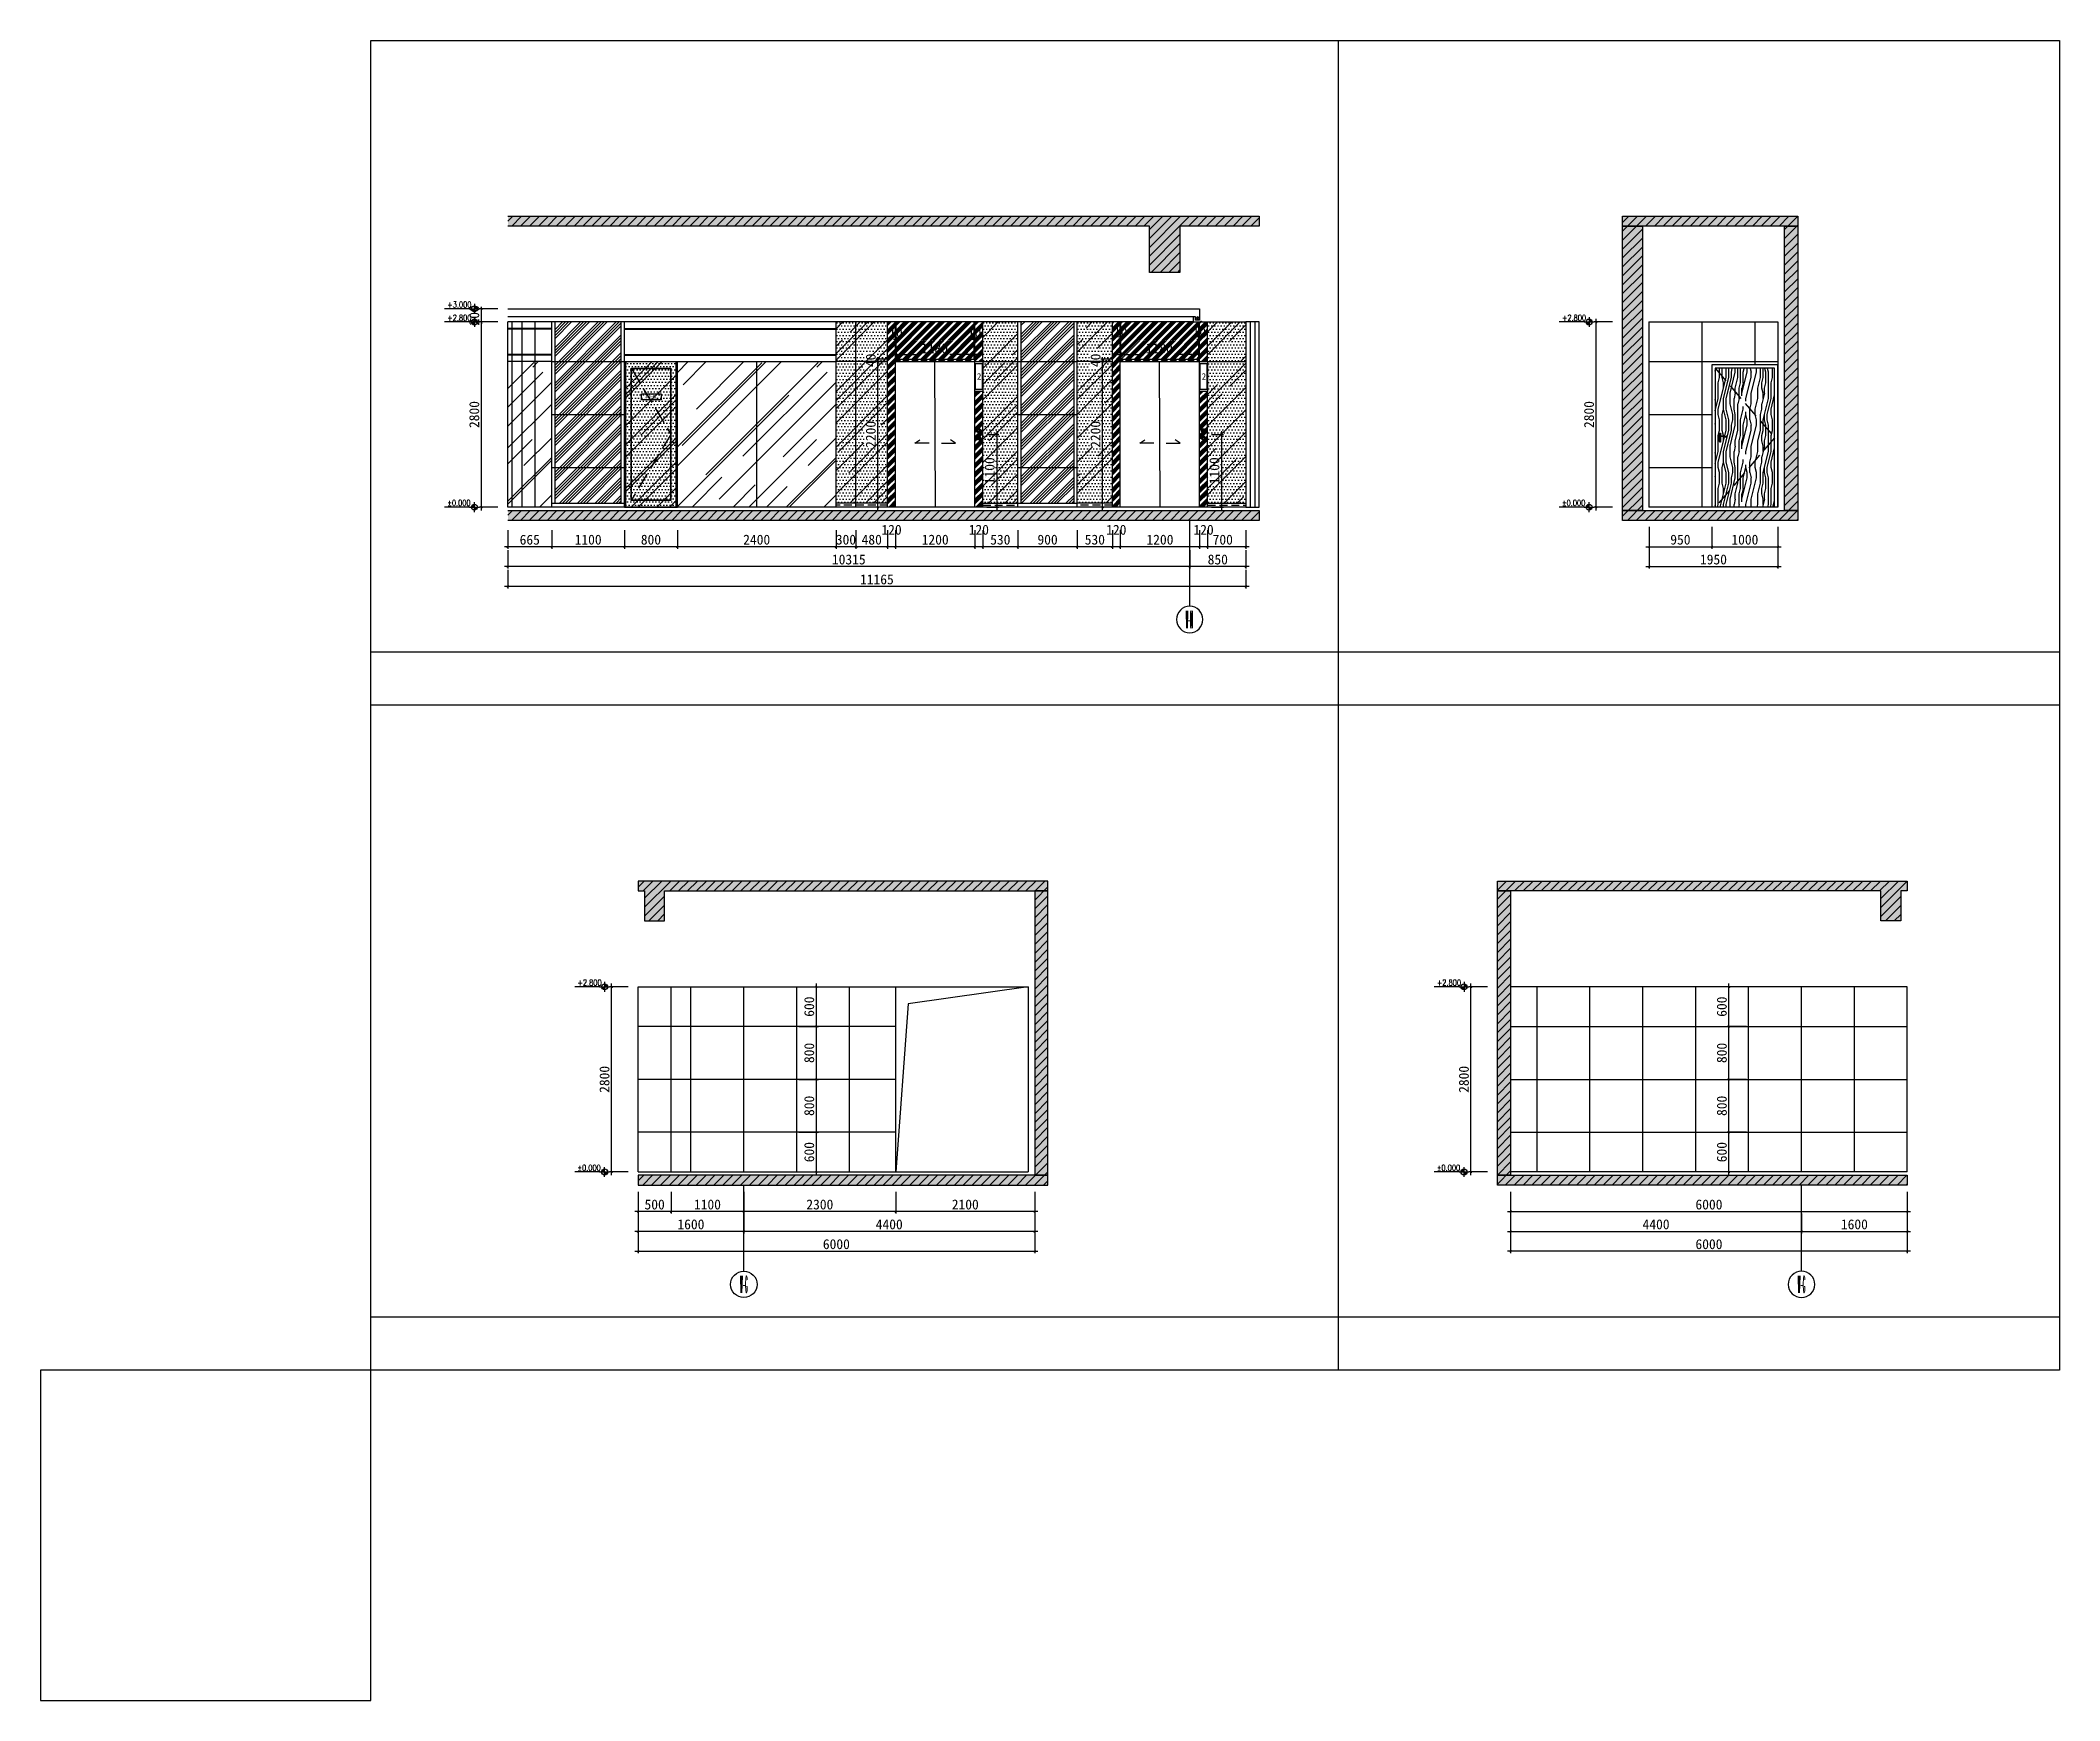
# Model space of a CAD drawing. Header units: millimetres. Extents: x 110215 to 630040, y -488650 to 141897.
# Drawn here: x 166306 to 196851, y -9761 to 15350 of the extents above; entities that cross this region are included whole.
import ezdxf
from ezdxf.enums import TextEntityAlignment as Align

# ---------------------------------------------------------------- set-up
doc = ezdxf.new("R2010")
doc.units = ezdxf.units.MM
doc.header["$LTSCALE"] = 1000
doc.linetypes.add('_DASH', pattern=[0.6, 0.4, -0.2])
doc.linetypes.add('DASH', pattern=[0.35, 0.25, -0.1])
doc.layers.get('Defpoints').update_dxf_attribs({"color": 2})
for name, color, linetype in [('0-118标注', 2, 'Continuous'), ('0-140a立面通高转折线', 2, 'Continuous'), ('0-140b立面看线', 3, 'Continuous'), ('0-140c立面材料填充', 250, 'Continuous'), ('0-140d立面材料分隔', 146, 'Continuous'), ('0-140立面图剖切线', 4, 'Continuous'), ('1', 4, 'Continuous'), ('7', 7, 'Continuous'), ('D-地面', 8, 'Continuous'), ('E立-ELEV1', 6, 'Continuous')]:
    doc.layers.add(name, color=color, linetype=linetype)
doc.styles.add('_TCH_AXIS', font='COMPLEX', dxfattribs={"bigfont": 'GBCBIG'})
doc.styles.add('COMPLEX', font='COMPLEX')
doc.styles.add('DIM_FONT', font='SIMPLEX', dxfattribs={"width": 0.7, "bigfont": 'GBCBIG'})
doc.styles.add('LOGO', font='arial.ttf', dxfattribs={"width": 0.9})
doc.styles.add('黑体', font='simhei.ttf')
doc.dimstyles.new('50', dxfattribs={"dimscale": 50, "dimtxt": 3, "dimasz": 0.6, "dimexe": 0.6, "dimexo": 0.6, "dimtad": 1, "dimdec": 0, "dimdsep": 46, "dimtxsty": '黑体', "dimblk1": 'ARCHTICK', "dimblk2": 'ARCHTICK', "dimsah": 1, "dimcen": 0, "dimdle": 1, "dimclrd": 251, "dimclre": 251, "dimclrt": 2, "dimadec": 0, "dimazin": 0, "dimtfac": 1, "dimtdec": 0, "dimtix": 1, "dimtmove": 2, "dimatfit": 3, "dimldrblk": 'DOT', "dimfxl": 0, "dimtolj": 1, "dimtzin": 0, "dimarcsym": 0})
pattern_1 = [(0, (175167.17, 5316.585), (23.8125, 47.625), [0, -47.625])]
pattern_2 = [(45, (175147.17, 5316.6), (424.264, 1131.37), [7500, -1000, 2500, -500]), (45, (175440.6, 5963.6), (-823.78, 116.673), [1500, -165, 3000, -375]), (45, (175023.43, 5793.88), (1601.597, 2075.358), [4000, -700, 2000, -500])]

msp = doc.modelspace()

# ---------------------------------------------------------------- blocks, each defined once
blk = doc.blocks.new('A$C087422EE')
for p, q in [((0, 28), (54, 28)), ((8, 72), (8, 63)), ((45, 72), (8, 72)), ((8, 63), (45, 63)), ((12, 63), (16, 45)), ((27, 0), (27, 54)), ((41, 63), (37, 45)), ((45, 63), (45, 72))]:
    blk.add_line(p, q)
blk.add_circle((27, 28), 20)
blk = doc.blocks.new('_ArchTick')
at = {"color": 0, "linetype": 'ByBlock', "const_width": 0.4}
blk.add_lwpolyline([(-0.5, -0.5), (0.5, 0.5)], dxfattribs=at)
blk = doc.blocks.new('*D716')
at = {"color": 251, "lineweight": -2, "transparency": 16777216}
for p, q in [((184592, 7691), (183792, 7691)), ((183842, 7941), (183842, 7661)), ((184542, 7941), (184542, 7661))]:
    blk.add_line(p, q, dxfattribs=at)
at = {"layer": 'Defpoints', "color": 0, "transparency": 16777216}
for p in [(183842, 8091), (184542, 8091), (183842, 7691)]:
    blk.add_point(p, dxfattribs=at)
at = {"color": 251, "lineweight": -2, "transparency": 16777216, "xscale": 30, "yscale": 30, "zscale": 30, "rotation": 180}
blk.add_blockref('_ArchTick', (183842, 7691), dxfattribs=at)
at = {"color": 251, "lineweight": -2, "transparency": 16777216, "xscale": 30, "yscale": 30, "zscale": 30}
blk.add_blockref('_ArchTick', (184542, 7691), dxfattribs=at)
at = {"color": 2, "transparency": 16777216, "insert": (184192, 7798), "char_height": 150, "attachment_point": 5, "style": '黑体'}
blk.add_mtext('\\A1;700', dxfattribs=at)
blk = doc.blocks.new('_DOT')
at = {"color": 0, "linetype": 'ByBlock'}
blk.add_line((-0.5, 0), (-1, 0), dxfattribs=at)
at = {"color": 0, "linetype": 'ByBlock', "const_width": 0.5}
blk.add_lwpolyline([(-0.25, 0, 1), (0.25, 0, 1)], format="xyb", close=True, dxfattribs=at)
blk = doc.blocks.new('*D717')
at = {"color": 251, "lineweight": -2, "transparency": 16777216}
for p, q in [((175992, 7691), (175092, 7691)), ((175142, 7941), (175142, 7661)), ((175942, 7941), (175942, 7661))]:
    blk.add_line(p, q, dxfattribs=at)
at = {"layer": 'Defpoints', "color": 0, "transparency": 16777216}
for p in [(175142, 8091), (175942, 8091), (175142, 7691)]:
    blk.add_point(p, dxfattribs=at)
at = {"color": 251, "lineweight": -2, "transparency": 16777216, "xscale": 30, "yscale": 30, "zscale": 30, "rotation": 180}
blk.add_blockref('_ArchTick', (175142, 7691), dxfattribs=at)
at = {"color": 251, "lineweight": -2, "transparency": 16777216, "xscale": 30, "yscale": 30, "zscale": 30}
blk.add_blockref('_ArchTick', (175942, 7691), dxfattribs=at)
at = {"color": 2, "transparency": 16777216, "insert": (175542, 7798), "char_height": 150, "attachment_point": 5, "style": '黑体'}
blk.add_mtext('\\A1;800', dxfattribs=at)
blk = doc.blocks.new('*D718')
at = {"color": 251, "lineweight": -2, "transparency": 16777216}
for p, q in [((175192, 7691), (173992, 7691)), ((174042, 7941), (174042, 7661)), ((175142, 7941), (175142, 7661))]:
    blk.add_line(p, q, dxfattribs=at)
at = {"layer": 'Defpoints', "color": 0, "transparency": 16777216}
for p in [(174042, 8091), (175142, 8091), (174042, 7691)]:
    blk.add_point(p, dxfattribs=at)
at = {"color": 251, "lineweight": -2, "transparency": 16777216, "xscale": 30, "yscale": 30, "zscale": 30, "rotation": 180}
blk.add_blockref('_ArchTick', (174042, 7691), dxfattribs=at)
at = {"color": 251, "lineweight": -2, "transparency": 16777216, "xscale": 30, "yscale": 30, "zscale": 30}
blk.add_blockref('_ArchTick', (175142, 7691), dxfattribs=at)
at = {"color": 2, "transparency": 16777216, "insert": (174592, 7798), "char_height": 150, "attachment_point": 5, "style": '黑体'}
blk.add_mtext('\\A1;1100', dxfattribs=at)
blk = doc.blocks.new('*D719')
at = {"color": 251, "lineweight": -2, "transparency": 16777216}
for p, q in [((174092, 7691), (173326, 7691)), ((173376, 7941), (173376, 7661)), ((174042, 7941), (174042, 7661))]:
    blk.add_line(p, q, dxfattribs=at)
at = {"layer": 'Defpoints', "color": 0, "transparency": 16777216}
for p in [(173376, 8091), (174042, 8091), (173376, 7691)]:
    blk.add_point(p, dxfattribs=at)
at = {"color": 251, "lineweight": -2, "transparency": 16777216, "xscale": 30, "yscale": 30, "zscale": 30, "rotation": 180}
blk.add_blockref('_ArchTick', (173376, 7691), dxfattribs=at)
at = {"color": 251, "lineweight": -2, "transparency": 16777216, "xscale": 30, "yscale": 30, "zscale": 30}
blk.add_blockref('_ArchTick', (174042, 7691), dxfattribs=at)
at = {"color": 2, "transparency": 16777216, "insert": (173709, 7797), "char_height": 150, "attachment_point": 5, "style": '黑体'}
blk.add_mtext('\\A1;665', dxfattribs=at)
blk = doc.blocks.new('*D713')
at = {"color": 251, "lineweight": -2, "transparency": 16777216}
for p, q in [((183692, 7641), (183692, 7361)), ((184542, 7641), (184542, 7361)), ((184592, 7391), (183642, 7391))]:
    blk.add_line(p, q, dxfattribs=at)
at = {"layer": 'Defpoints', "color": 0, "transparency": 16777216}
for p in [(183692, 7691), (184542, 7691), (183692, 7391)]:
    blk.add_point(p, dxfattribs=at)
at = {"color": 251, "lineweight": -2, "transparency": 16777216, "xscale": 30, "yscale": 30, "zscale": 30, "rotation": 180}
blk.add_blockref('_ArchTick', (183692, 7391), dxfattribs=at)
at = {"color": 251, "lineweight": -2, "transparency": 16777216, "xscale": 30, "yscale": 30, "zscale": 30}
blk.add_blockref('_ArchTick', (184542, 7391), dxfattribs=at)
at = {"color": 2, "transparency": 16777216, "insert": (184117, 7498), "char_height": 150, "attachment_point": 5, "style": '黑体'}
blk.add_mtext('\\A1;850', dxfattribs=at)
blk = doc.blocks.new('*D714')
at = {"color": 251, "lineweight": -2, "transparency": 16777216}
for p, q in [((173377, 7641), (173377, 7361)), ((183692, 7641), (183692, 7361)), ((183742, 7391), (173327, 7391))]:
    blk.add_line(p, q, dxfattribs=at)
at = {"layer": 'Defpoints', "color": 0, "transparency": 16777216}
for p in [(173377, 7691), (183692, 7691), (173377, 7391)]:
    blk.add_point(p, dxfattribs=at)
at = {"color": 251, "lineweight": -2, "transparency": 16777216, "xscale": 30, "yscale": 30, "zscale": 30, "rotation": 180}
blk.add_blockref('_ArchTick', (173377, 7391), dxfattribs=at)
at = {"color": 251, "lineweight": -2, "transparency": 16777216, "xscale": 30, "yscale": 30, "zscale": 30}
blk.add_blockref('_ArchTick', (183692, 7391), dxfattribs=at)
at = {"color": 2, "transparency": 16777216, "insert": (178535, 7498), "char_height": 150, "attachment_point": 5, "style": '黑体'}
blk.add_mtext('\\A1;10315', dxfattribs=at)
blk = doc.blocks.new('*D715')
at = {"color": 251, "lineweight": -2, "transparency": 16777216}
for p, q in [((173377, 7341), (173377, 7061)), ((184542, 7341), (184542, 7061)), ((184592, 7091), (173327, 7091))]:
    blk.add_line(p, q, dxfattribs=at)
at = {"layer": 'Defpoints', "color": 0, "transparency": 16777216}
for p in [(173377, 7391), (184542, 7391), (173377, 7091)]:
    blk.add_point(p, dxfattribs=at)
at = {"color": 251, "lineweight": -2, "transparency": 16777216, "xscale": 30, "yscale": 30, "zscale": 30, "rotation": 180}
blk.add_blockref('_ArchTick', (173377, 7091), dxfattribs=at)
at = {"color": 251, "lineweight": -2, "transparency": 16777216, "xscale": 30, "yscale": 30, "zscale": 30}
blk.add_blockref('_ArchTick', (184542, 7091), dxfattribs=at)
at = {"color": 2, "transparency": 16777216, "insert": (178960, 7197), "char_height": 150, "attachment_point": 5, "style": '黑体'}
blk.add_mtext('\\A1;11165', dxfattribs=at)
blk = doc.blocks.new('_AXISO')
blk.add_circle((0, 0), 0.5)
at = {"style": 'COMPLEX', "width": 1.041667}
blk.add_attdef('A', text='', height=0.56, dxfattribs=at).set_placement((-0.25, -0.28), (0.25, -0.28), align=Align.FIT)
blk = doc.blocks.new('*D711')
at = {"color": 251, "lineweight": -2, "transparency": 16777216}
for p, q in [((173227, 11091), (172947, 11091)), ((172977, 8241), (172977, 11141)), ((173227, 8291), (172947, 8291))]:
    blk.add_line(p, q, dxfattribs=at)
at = {"layer": 'Defpoints', "color": 0, "transparency": 16777216}
for p in [(172977, 11091), (173377, 11091), (173377, 8291)]:
    blk.add_point(p, dxfattribs=at)
at = {"color": 251, "lineweight": -2, "transparency": 16777216, "xscale": 30, "yscale": 30, "zscale": 30}
for p, rotation in [((172977, 11091), 90), ((172977, 8291), 270)]:
    blk.add_blockref('_ArchTick', p, dxfattribs=dict(at, rotation=rotation))
at = {"color": 2, "transparency": 16777216, "insert": (172870, 9691), "char_height": 150, "attachment_point": 5, "rotation": 90, "style": '黑体'}
blk.add_mtext('\\A1;2800', dxfattribs=at)
blk = doc.blocks.new('*D712')
at = {"color": 251, "lineweight": -2, "transparency": 16777216}
for p, q in [((172977, 11291), (172977, 11321)), ((173227, 11291), (172947, 11291)), ((173227, 11091), (172947, 11091)), ((172977, 11091), (172977, 11291)), ((172977, 11091), (172977, 11061))]:
    blk.add_line(p, q, dxfattribs=at)
at = {"layer": 'Defpoints', "color": 0, "transparency": 16777216}
for p in [(172977, 11291), (173377, 11291), (173377, 11091)]:
    blk.add_point(p, dxfattribs=at)
at = {"color": 251, "lineweight": -2, "transparency": 16777216, "xscale": 30, "yscale": 30, "zscale": 30}
for p, rotation in [((172977, 11291), 270), ((172977, 11091), 90)]:
    blk.add_blockref('_ArchTick', p, dxfattribs=dict(at, rotation=rotation))
at = {"color": 2, "transparency": 16777216, "insert": (172870, 11191), "char_height": 150, "attachment_point": 5, "rotation": 90, "style": '黑体'}
blk.add_mtext('\\A1;200', dxfattribs=at)
blk = doc.blocks.new('*U702')
at = {"extrusion": (0, 0, -1)}
for points in [[(0, 0), (1.5, 0, 0.414214), (0, 1.5)], [(0, 0), (-1.5, 0, 0.414214), (0, -1.5)]]:
    blk.add_hatch(color=256, dxfattribs=at).paths.add_polyline_path(points)
for p, q in [((-2.2, 0), (-15.1, 0)), ((-2.5, 0), (2.5, 0)), ((0, -2.5), (0, 2.5))]:
    blk.add_line(p, q)
blk.add_circle((0, 0), 1.5)
at = {"style": 'DIM_FONT', "width": 0.7, "flags": 8}
blk.add_attdef('%%P0.000', (-13.7, -0.6), '', height=3, dxfattribs=at)
blk = doc.blocks.new('*U703')
at = {"extrusion": (0, 0, -1)}
for points in [[(0, 0), (1.5, 0, -0.414214), (0, -1.5)], [(0, 0), (-1.5, 0, -0.414214), (0, 1.5)]]:
    blk.add_hatch(color=256, dxfattribs=at).paths.add_polyline_path(points)
for p, q in [((-2.2, 0), (-15.1, 0)), ((-2.5, 0), (2.5, 0)), ((0, 2.5), (0, -2.5))]:
    blk.add_line(p, q)
blk.add_circle((0, 0), 1.5)
at = {"style": 'DIM_FONT', "width": 0.7, "flags": 8}
blk.add_attdef('%%P0.000', (-13.7, 0.6), '', height=3, dxfattribs=at)
blk = doc.blocks.new('A$C5D592601')
at = {"color": 8}
for p, q in [((0, 0), (69, 119)), ((0, 0), (139, 0)), ((139, 0), (69, 119))]:
    blk.add_line(p, q, dxfattribs=at)
blk = doc.blocks.new('A$C281910DD')
at = {"color": 4}
for centre in [(30, 142), (30, 30)]:
    blk.add_circle(centre, 30.2, dxfattribs=at)
at = {"color": 8, "xscale": 0.3314608094856856, "yscale": 0.3314608094856856, "zscale": 0.3314608094856856}
blk.add_blockref('A$C5D592601', (8, 128), dxfattribs=at)
at = {"color": 8, "xscale": -0.3314608094856856, "yscale": 0.3314608094856856, "zscale": 0.3314608094856856, "rotation": 180}
blk.add_blockref('A$C5D592601', (8, 44), dxfattribs=at)
blk = doc.blocks.new('*D720')
at = {"color": 251, "lineweight": -2, "transparency": 16777216}
for p, q in [((311844, -27748), (311664, -27748)), ((311694, -29998), (311694, -27698)), ((311811, -29948), (311664, -29948))]:
    blk.add_line(p, q, dxfattribs=at)
at = {"layer": 'Defpoints', "color": 0, "transparency": 16777216}
for p in [(311694, -27748), (311971, -27748), (311841, -29948)]:
    blk.add_point(p, dxfattribs=at)
at = {"color": 251, "lineweight": -2, "transparency": 16777216, "xscale": 30, "yscale": 30, "zscale": 30}
for p, rotation in [((311694, -27748), 90), ((311694, -29948), 270)]:
    blk.add_blockref('_ArchTick', p, dxfattribs=dict(at, rotation=rotation))
at = {"color": 2, "transparency": 16777216, "insert": (311587, -28848), "char_height": 150, "attachment_point": 5, "rotation": 90, "style": '黑体'}
blk.add_mtext('\\A1;2200', dxfattribs=at)
blk = doc.blocks.new('*D1052')
at = {"color": 251, "lineweight": -2, "transparency": 16777216}
for p, q in [((311961, -27411), (311931, -27411)), ((311961, -27376), (311961, -27441)), ((311961, -27411), (311971, -27411)), ((311971, -27376), (311971, -27441)), ((311971, -27411), (312001, -27411))]:
    blk.add_line(p, q, dxfattribs=at)
at = {"layer": 'Defpoints', "color": 0, "transparency": 16777216}
for p in [(311961, -27346), (311971, -27346), (311971, -27411)]:
    blk.add_point(p, dxfattribs=at)
at = {"color": 251, "lineweight": -2, "transparency": 16777216, "xscale": 30, "yscale": 30, "zscale": 30}
blk.add_blockref('_ArchTick', (311961, -27411), dxfattribs=at)
at = {"color": 251, "lineweight": -2, "transparency": 16777216, "xscale": 30, "yscale": 30, "zscale": 30, "rotation": 180}
blk.add_blockref('_ArchTick', (311971, -27411), dxfattribs=at)
at = {"color": 2, "transparency": 16777216, "insert": (311966, -27304), "char_height": 150, "attachment_point": 5, "style": '黑体'}
blk.add_mtext('\\A1;10', dxfattribs=at)
blk = doc.blocks.new('*D721')
at = {"color": 251, "lineweight": -2, "transparency": 16777216}
for p, q in [((311921, -27639), (312318, -27639)), ((311971, -27604), (311971, -27669)), ((313201, -27639), (312783, -27639)), ((313151, -27598), (313151, -27669))]:
    blk.add_line(p, q, dxfattribs=at)
at = {"layer": 'Defpoints', "color": 0, "transparency": 16777216}
for p in [(311971, -27574), (313151, -27568), (313151, -27639)]:
    blk.add_point(p, dxfattribs=at)
at = {"color": 251, "lineweight": -2, "transparency": 16777216, "xscale": 30, "yscale": 30, "zscale": 30, "rotation": 180}
blk.add_blockref('_ArchTick', (311971, -27639), dxfattribs=at)
at = {"color": 251, "lineweight": -2, "transparency": 16777216, "xscale": 30, "yscale": 30, "zscale": 30}
blk.add_blockref('_ArchTick', (313151, -27639), dxfattribs=at)
at = {"color": 2, "transparency": 16777216, "insert": (312550, -27546), "char_height": 150, "attachment_point": 5, "style": '黑体'}
blk.add_mtext('\\A1;1180', dxfattribs=at)
blk = doc.blocks.new('*D1053')
at = {"color": 251, "lineweight": -2, "transparency": 16777216}
for p, q in [((313151, -27411), (313121, -27411)), ((313151, -27281), (313151, -27441)), ((313151, -27411), (313161, -27411)), ((313161, -27358), (313161, -27441)), ((313161, -27411), (313191, -27411))]:
    blk.add_line(p, q, dxfattribs=at)
at = {"layer": 'Defpoints', "color": 0, "transparency": 16777216}
for p in [(313151, -27251), (313161, -27328), (313161, -27411)]:
    blk.add_point(p, dxfattribs=at)
at = {"color": 251, "lineweight": -2, "transparency": 16777216, "xscale": 30, "yscale": 30, "zscale": 30}
blk.add_blockref('_ArchTick', (313151, -27411), dxfattribs=at)
at = {"color": 251, "lineweight": -2, "transparency": 16777216, "xscale": 30, "yscale": 30, "zscale": 30, "rotation": 180}
blk.add_blockref('_ArchTick', (313161, -27411), dxfattribs=at)
at = {"color": 2, "transparency": 16777216, "insert": (313156, -27304), "char_height": 150, "attachment_point": 5, "style": '黑体'}
blk.add_mtext('\\A1;10', dxfattribs=at)
blk = doc.blocks.new('*D1054')
at = {"color": 251, "lineweight": -2, "transparency": 16777216}
for p, q in [((313342, -28848), (313522, -28848)), ((313492, -28798), (313492, -29998)), ((313342, -29948), (313522, -29948))]:
    blk.add_line(p, q, dxfattribs=at)
at = {"layer": 'Defpoints', "color": 0, "transparency": 16777216}
for p in [(313249, -28848), (313220, -29948), (313492, -29948)]:
    blk.add_point(p, dxfattribs=at)
at = {"color": 251, "lineweight": -2, "transparency": 16777216, "xscale": 30, "yscale": 30, "zscale": 30}
for p, rotation in [((313492, -28848), 90), ((313492, -29948), 270)]:
    blk.add_blockref('_ArchTick', p, dxfattribs=dict(at, rotation=rotation))
at = {"color": 2, "transparency": 16777216, "insert": (313385, -29398), "char_height": 150, "attachment_point": 5, "rotation": 90, "style": '黑体'}
blk.add_mtext('\\A1;1100', dxfattribs=at)
blk = doc.blocks.new('*D1055')
at = {"color": 251, "lineweight": -2, "transparency": 16777216}
for p, q in [((311844, -27708), (311664, -27708)), ((311844, -27748), (311664, -27748)), ((311694, -27708), (311694, -27678)), ((311694, -27708), (311694, -27748)), ((311694, -27748), (311694, -27778))]:
    blk.add_line(p, q, dxfattribs=at)
at = {"layer": 'Defpoints', "color": 0, "transparency": 16777216}
for p in [(311694, -27748), (311961, -27708), (311971, -27748)]:
    blk.add_point(p, dxfattribs=at)
at = {"color": 251, "lineweight": -2, "transparency": 16777216, "xscale": 30, "yscale": 30, "zscale": 30}
for p, rotation in [((311694, -27708), 270), ((311694, -27748), 90)]:
    blk.add_blockref('_ArchTick', p, dxfattribs=dict(at, rotation=rotation))
at = {"color": 2, "transparency": 16777216, "insert": (311587, -27728), "char_height": 150, "attachment_point": 5, "rotation": 90, "style": '黑体'}
blk.add_mtext('\\A1;40', dxfattribs=at)
blk = doc.blocks.new('xdszasda')
h = blk.add_hatch()
h.set_pattern_fill('玻璃', color=8, scale=500, angle=45)
h.set_pattern_definition([(45, (556811.96, 121477.93), (424.264, 1131.37), [7500, -1000, 2500, -500]), (45, (557105.4, 122124.9), (-823.78, 116.673), [1500, -165, 3000, -375]), (45, (556688.2, 121955.23), (1601.597, 2075.358), [4000, -700, 2000, -500])])
h.paths.add_polyline_path([(566082, 125052), (566082, 127252), (565322, 127252), (565322, 125052)])
at = {"layer": 'D-地面'}
h = blk.add_hatch(dxfattribs=at)
h.set_pattern_fill('DOTS', color=8, scale=30, style=0)
h.set_pattern_definition([(0, (556831.96, 121477.93), (23.8125, 47.625), [0, -47.625])])
h.paths.add_polyline_path([(566082, 125052), (566082, 127252), (565322, 127252), (565322, 125052)])
at = {"layer": 'E立-ELEV1'}
h = blk.add_hatch(dxfattribs=at)
h.set_pattern_fill('ANSI32', color=8, scale=3, style=0)
h.set_pattern_definition([(45, (567685.035, 124075.157), (-20.20558, 20.20558), []), (45, (567698.505, 124075.157), (-20.20558, 20.20558), [])])
h.paths.add_polyline_path([(565302, 125052), (565322, 125052), (565322, 127252), (565302, 127252)])
h = blk.add_hatch(dxfattribs=at)
h.set_pattern_fill('ANSI32', color=8, scale=3, style=0)
h.set_pattern_definition([(45, (568675, 124075.157), (-20.20558, 20.20558), []), (45, (568688.47, 124075.157), (-20.20558, 20.20558), [])])
h.paths.add_polyline_path([(566082, 125052), (566102, 125052), (566102, 127252), (566082, 127252)])
at = {"color": 1}
for p, q in [((565302, 125052), (565302, 127252)), ((565302, 125052), (565302, 127252)), ((565302, 127252), (566102, 127252)), ((565322, 125052), (565322, 127252)), ((566082, 125052), (566082, 127252)), ((566102, 125052), (566102, 127252)), ((565302, 125052), (566102, 125052))]:
    blk.add_line(p, q, dxfattribs=at)
at = {"color": 8, "linetype": 'DASH'}
blk.add_lwpolyline([(565407, 127147), (566002, 126152), (565402, 125152)], dxfattribs=at)
at = {"layer": '7', "color": 3}
blk.add_lwpolyline([(565558, 126677), (565558, 126767), (565856, 126767), (565856, 126677)], close=True, dxfattribs=at)
at = {"layer": 'E立-ELEV1', "color": 8}
blk.add_line((565402, 127152), (566002, 127152), dxfattribs=at)
at = {"layer": 'E立-ELEV1', "color": 4}
blk.add_lwpolyline([(566002, 127152), (566002, 125152), (565402, 125152), (565402, 127152)], dxfattribs=at)
at = {"layer": 'E立-ELEV1', "color": 3}
blk.add_lwpolyline([(565997, 127147), (565997, 125157), (565407, 125157), (565407, 127147), (565997, 127147)], close=True, dxfattribs=at)
at = {"layer": '1', "color": 3, "style": 'LOGO', "width": 0.9}
blk.add_text('消防栓', height=48, dxfattribs=at).set_placement((565788, 126700, 274), align=Align.RIGHT)
blk = doc.blocks.new('*D723')
at = {"color": 251, "lineweight": -2, "transparency": 16777216}
for p, q in [((178392, 7691), (175892, 7691)), ((175942, 7941), (175942, 7661)), ((178342, 7941), (178342, 7661))]:
    blk.add_line(p, q, dxfattribs=at)
at = {"layer": 'Defpoints', "color": 0, "transparency": 16777216}
for p in [(175942, 8091), (178342, 8091), (175942, 7691)]:
    blk.add_point(p, dxfattribs=at)
at = {"color": 251, "lineweight": -2, "transparency": 16777216, "xscale": 30, "yscale": 30, "zscale": 30, "rotation": 180}
blk.add_blockref('_ArchTick', (175942, 7691), dxfattribs=at)
at = {"color": 251, "lineweight": -2, "transparency": 16777216, "xscale": 30, "yscale": 30, "zscale": 30}
blk.add_blockref('_ArchTick', (178342, 7691), dxfattribs=at)
at = {"color": 2, "transparency": 16777216, "insert": (177142, 7798), "char_height": 150, "attachment_point": 5, "style": '黑体'}
blk.add_mtext('\\A1;2400', dxfattribs=at)
blk = doc.blocks.new('*D724')
at = {"color": 251, "lineweight": -2, "transparency": 16777216}
for p, q in [((178342, 7691), (178312, 7691)), ((178342, 7941), (178342, 7661)), ((178642, 7691), (178342, 7691)), ((178642, 7941), (178642, 7661)), ((178642, 7691), (178672, 7691))]:
    blk.add_line(p, q, dxfattribs=at)
at = {"layer": 'Defpoints', "color": 0, "transparency": 16777216}
for p in [(178342, 8091), (178642, 8091), (178342, 7691)]:
    blk.add_point(p, dxfattribs=at)
at = {"color": 251, "lineweight": -2, "transparency": 16777216, "xscale": 30, "yscale": 30, "zscale": 30}
blk.add_blockref('_ArchTick', (178342, 7691), dxfattribs=at)
at = {"color": 251, "lineweight": -2, "transparency": 16777216, "xscale": 30, "yscale": 30, "zscale": 30, "rotation": 180}
blk.add_blockref('_ArchTick', (178642, 7691), dxfattribs=at)
at = {"color": 2, "transparency": 16777216, "insert": (178492, 7798), "char_height": 150, "attachment_point": 5, "style": '黑体'}
blk.add_mtext('\\A1;300', dxfattribs=at)
blk = doc.blocks.new('*D725')
at = {"color": 251, "lineweight": -2, "transparency": 16777216}
for p, q in [((179172, 7691), (178592, 7691)), ((178642, 7941), (178642, 7661)), ((179122, 7941), (179122, 7661))]:
    blk.add_line(p, q, dxfattribs=at)
at = {"layer": 'Defpoints', "color": 0, "transparency": 16777216}
for p in [(178642, 8091), (179122, 8091), (178642, 7691)]:
    blk.add_point(p, dxfattribs=at)
at = {"color": 251, "lineweight": -2, "transparency": 16777216, "xscale": 30, "yscale": 30, "zscale": 30, "rotation": 180}
blk.add_blockref('_ArchTick', (178642, 7691), dxfattribs=at)
at = {"color": 251, "lineweight": -2, "transparency": 16777216, "xscale": 30, "yscale": 30, "zscale": 30}
blk.add_blockref('_ArchTick', (179122, 7691), dxfattribs=at)
at = {"color": 2, "transparency": 16777216, "insert": (178882, 7798), "char_height": 150, "attachment_point": 5, "style": '黑体'}
blk.add_mtext('\\A1;480', dxfattribs=at)
blk = doc.blocks.new('*D726')
at = {"color": 251, "lineweight": -2, "transparency": 16777216}
for p, q in [((179292, 7691), (179072, 7691)), ((179122, 7941), (179122, 7661)), ((179242, 7941), (179242, 7661))]:
    blk.add_line(p, q, dxfattribs=at)
at = {"layer": 'Defpoints', "color": 0, "transparency": 16777216}
for p in [(179122, 8091), (179242, 8091), (179122, 7691)]:
    blk.add_point(p, dxfattribs=at)
at = {"color": 251, "lineweight": -2, "transparency": 16777216, "xscale": 30, "yscale": 30, "zscale": 30, "rotation": 180}
blk.add_blockref('_ArchTick', (179122, 7691), dxfattribs=at)
at = {"color": 251, "lineweight": -2, "transparency": 16777216, "xscale": 30, "yscale": 30, "zscale": 30}
blk.add_blockref('_ArchTick', (179242, 7691), dxfattribs=at)
at = {"color": 2, "transparency": 16777216, "insert": (179182, 7947), "char_height": 150, "attachment_point": 5, "style": '黑体'}
blk.add_mtext('\\A1;120', dxfattribs=at)
blk = doc.blocks.new('*D727')
at = {"color": 251, "lineweight": -2, "transparency": 16777216}
for p, q in [((180492, 7691), (179192, 7691)), ((179242, 7941), (179242, 7661)), ((180442, 7941), (180442, 7661))]:
    blk.add_line(p, q, dxfattribs=at)
at = {"layer": 'Defpoints', "color": 0, "transparency": 16777216}
for p in [(179242, 8091), (180442, 8091), (179242, 7691)]:
    blk.add_point(p, dxfattribs=at)
at = {"color": 251, "lineweight": -2, "transparency": 16777216, "xscale": 30, "yscale": 30, "zscale": 30, "rotation": 180}
blk.add_blockref('_ArchTick', (179242, 7691), dxfattribs=at)
at = {"color": 251, "lineweight": -2, "transparency": 16777216, "xscale": 30, "yscale": 30, "zscale": 30}
blk.add_blockref('_ArchTick', (180442, 7691), dxfattribs=at)
at = {"color": 2, "transparency": 16777216, "insert": (179842, 7798), "char_height": 150, "attachment_point": 5, "style": '黑体'}
blk.add_mtext('\\A1;1200', dxfattribs=at)
blk = doc.blocks.new('*D728')
at = {"color": 251, "lineweight": -2, "transparency": 16777216}
for p, q in [((180612, 7691), (180392, 7691)), ((180442, 7941), (180442, 7661)), ((180562, 7941), (180562, 7661))]:
    blk.add_line(p, q, dxfattribs=at)
at = {"layer": 'Defpoints', "color": 0, "transparency": 16777216}
for p in [(180442, 8091), (180562, 8091), (180442, 7691)]:
    blk.add_point(p, dxfattribs=at)
at = {"color": 251, "lineweight": -2, "transparency": 16777216, "xscale": 30, "yscale": 30, "zscale": 30, "rotation": 180}
blk.add_blockref('_ArchTick', (180442, 7691), dxfattribs=at)
at = {"color": 251, "lineweight": -2, "transparency": 16777216, "xscale": 30, "yscale": 30, "zscale": 30}
blk.add_blockref('_ArchTick', (180562, 7691), dxfattribs=at)
at = {"color": 2, "transparency": 16777216, "insert": (180502, 7947), "char_height": 150, "attachment_point": 5, "style": '黑体'}
blk.add_mtext('\\A1;120', dxfattribs=at)
blk = doc.blocks.new('*D729')
at = {"color": 251, "lineweight": -2, "transparency": 16777216}
for p, q in [((181142, 7691), (180512, 7691)), ((180562, 7941), (180562, 7661)), ((181092, 7941), (181092, 7661))]:
    blk.add_line(p, q, dxfattribs=at)
at = {"layer": 'Defpoints', "color": 0, "transparency": 16777216}
for p in [(180562, 8091), (181092, 8091), (180562, 7691)]:
    blk.add_point(p, dxfattribs=at)
at = {"color": 251, "lineweight": -2, "transparency": 16777216, "xscale": 30, "yscale": 30, "zscale": 30, "rotation": 180}
blk.add_blockref('_ArchTick', (180562, 7691), dxfattribs=at)
at = {"color": 251, "lineweight": -2, "transparency": 16777216, "xscale": 30, "yscale": 30, "zscale": 30}
blk.add_blockref('_ArchTick', (181092, 7691), dxfattribs=at)
at = {"color": 2, "transparency": 16777216, "insert": (180827, 7798), "char_height": 150, "attachment_point": 5, "style": '黑体'}
blk.add_mtext('\\A1;530', dxfattribs=at)
blk = doc.blocks.new('*D730')
at = {"color": 251, "lineweight": -2, "transparency": 16777216}
for p, q in [((182042, 7691), (181042, 7691)), ((181092, 7941), (181092, 7661)), ((181992, 7941), (181992, 7661))]:
    blk.add_line(p, q, dxfattribs=at)
at = {"layer": 'Defpoints', "color": 0, "transparency": 16777216}
for p in [(181092, 8091), (181992, 8091), (181092, 7691)]:
    blk.add_point(p, dxfattribs=at)
at = {"color": 251, "lineweight": -2, "transparency": 16777216, "xscale": 30, "yscale": 30, "zscale": 30, "rotation": 180}
blk.add_blockref('_ArchTick', (181092, 7691), dxfattribs=at)
at = {"color": 251, "lineweight": -2, "transparency": 16777216, "xscale": 30, "yscale": 30, "zscale": 30}
blk.add_blockref('_ArchTick', (181992, 7691), dxfattribs=at)
at = {"color": 2, "transparency": 16777216, "insert": (181542, 7798), "char_height": 150, "attachment_point": 5, "style": '黑体'}
blk.add_mtext('\\A1;900', dxfattribs=at)
blk = doc.blocks.new('*D733')
at = {"color": 251, "lineweight": -2, "transparency": 16777216}
for p, q in [((182572, 7691), (181942, 7691)), ((181992, 7941), (181992, 7661)), ((182522, 7941), (182522, 7661))]:
    blk.add_line(p, q, dxfattribs=at)
at = {"layer": 'Defpoints', "color": 0, "transparency": 16777216}
for p in [(181992, 8091), (182522, 8091), (181992, 7691)]:
    blk.add_point(p, dxfattribs=at)
at = {"color": 251, "lineweight": -2, "transparency": 16777216, "xscale": 30, "yscale": 30, "zscale": 30, "rotation": 180}
blk.add_blockref('_ArchTick', (181992, 7691), dxfattribs=at)
at = {"color": 251, "lineweight": -2, "transparency": 16777216, "xscale": 30, "yscale": 30, "zscale": 30}
blk.add_blockref('_ArchTick', (182522, 7691), dxfattribs=at)
at = {"color": 2, "transparency": 16777216, "insert": (182257, 7798), "char_height": 150, "attachment_point": 5, "style": '黑体'}
blk.add_mtext('\\A1;530', dxfattribs=at)
blk = doc.blocks.new('*D734')
at = {"color": 251, "lineweight": -2, "transparency": 16777216}
for p, q in [((182692, 7691), (182472, 7691)), ((182522, 7941), (182522, 7661)), ((182642, 7941), (182642, 7661))]:
    blk.add_line(p, q, dxfattribs=at)
at = {"layer": 'Defpoints', "color": 0, "transparency": 16777216}
for p in [(182522, 8091), (182642, 8091), (182522, 7691)]:
    blk.add_point(p, dxfattribs=at)
at = {"color": 251, "lineweight": -2, "transparency": 16777216, "xscale": 30, "yscale": 30, "zscale": 30, "rotation": 180}
blk.add_blockref('_ArchTick', (182522, 7691), dxfattribs=at)
at = {"color": 251, "lineweight": -2, "transparency": 16777216, "xscale": 30, "yscale": 30, "zscale": 30}
blk.add_blockref('_ArchTick', (182642, 7691), dxfattribs=at)
at = {"color": 2, "transparency": 16777216, "insert": (182582, 7947), "char_height": 150, "attachment_point": 5, "style": '黑体'}
blk.add_mtext('\\A1;120', dxfattribs=at)
blk = doc.blocks.new('*D731')
at = {"color": 251, "lineweight": -2, "transparency": 16777216}
for p, q in [((183892, 7691), (182592, 7691)), ((182642, 7941), (182642, 7661)), ((183842, 7941), (183842, 7661))]:
    blk.add_line(p, q, dxfattribs=at)
at = {"layer": 'Defpoints', "color": 0, "transparency": 16777216}
for p in [(182642, 8091), (183842, 8091), (182642, 7691)]:
    blk.add_point(p, dxfattribs=at)
at = {"color": 251, "lineweight": -2, "transparency": 16777216, "xscale": 30, "yscale": 30, "zscale": 30, "rotation": 180}
blk.add_blockref('_ArchTick', (182642, 7691), dxfattribs=at)
at = {"color": 251, "lineweight": -2, "transparency": 16777216, "xscale": 30, "yscale": 30, "zscale": 30}
blk.add_blockref('_ArchTick', (183842, 7691), dxfattribs=at)
at = {"color": 2, "transparency": 16777216, "insert": (183242, 7798), "char_height": 150, "attachment_point": 5, "style": '黑体'}
blk.add_mtext('\\A1;1200', dxfattribs=at)
blk = doc.blocks.new('*D732')
at = {"color": 251, "lineweight": -2, "transparency": 16777216}
for p, q in [((184012, 7691), (183792, 7691)), ((183842, 7941), (183842, 7661)), ((183962, 7941), (183962, 7661))]:
    blk.add_line(p, q, dxfattribs=at)
at = {"layer": 'Defpoints', "color": 0, "transparency": 16777216}
for p in [(183842, 8091), (183962, 8091), (183842, 7691)]:
    blk.add_point(p, dxfattribs=at)
at = {"color": 251, "lineweight": -2, "transparency": 16777216, "xscale": 30, "yscale": 30, "zscale": 30, "rotation": 180}
blk.add_blockref('_ArchTick', (183842, 7691), dxfattribs=at)
at = {"color": 251, "lineweight": -2, "transparency": 16777216, "xscale": 30, "yscale": 30, "zscale": 30}
blk.add_blockref('_ArchTick', (183962, 7691), dxfattribs=at)
at = {"color": 2, "transparency": 16777216, "insert": (183902, 7947), "char_height": 150, "attachment_point": 5, "style": '黑体'}
blk.add_mtext('\\A1;120', dxfattribs=at)
blk = doc.blocks.new('*D1149')
at = {"color": 251, "lineweight": -2, "transparency": 16777216}
for p, q in [((188547, -2065), (188547, -2395)), ((194547, -2065), (194547, -2395)), ((188497, -2365), (194597, -2365))]:
    blk.add_line(p, q, dxfattribs=at)
at = {"layer": 'Defpoints', "color": 0, "transparency": 16777216}
for p in [(188547, -1965), (194547, -1965), (194547, -2365)]:
    blk.add_point(p, dxfattribs=at)
at = {"color": 251, "lineweight": -2, "transparency": 16777216, "xscale": 30, "yscale": 30, "zscale": 30, "rotation": 180}
blk.add_blockref('_ArchTick', (188547, -2365), dxfattribs=at)
at = {"color": 251, "lineweight": -2, "transparency": 16777216, "xscale": 30, "yscale": 30, "zscale": 30}
blk.add_blockref('_ArchTick', (194547, -2365), dxfattribs=at)
at = {"color": 2, "transparency": 16777216, "insert": (191547, -2258), "char_height": 150, "attachment_point": 5, "style": '黑体'}
blk.add_mtext('\\A1;6000', dxfattribs=at)
blk = doc.blocks.new('*D1150')
at = {"color": 251, "lineweight": -2, "transparency": 16777216}
for p, q in [((188547, -2395), (188547, -2695)), ((192947, -2395), (192947, -2695)), ((188497, -2665), (192997, -2665))]:
    blk.add_line(p, q, dxfattribs=at)
at = {"layer": 'Defpoints', "color": 0, "transparency": 16777216}
for p in [(188547, -2365), (192947, -2365), (192947, -2665)]:
    blk.add_point(p, dxfattribs=at)
at = {"color": 251, "lineweight": -2, "transparency": 16777216, "xscale": 30, "yscale": 30, "zscale": 30, "rotation": 180}
blk.add_blockref('_ArchTick', (188547, -2665), dxfattribs=at)
at = {"color": 251, "lineweight": -2, "transparency": 16777216, "xscale": 30, "yscale": 30, "zscale": 30}
blk.add_blockref('_ArchTick', (192947, -2665), dxfattribs=at)
at = {"color": 2, "transparency": 16777216, "insert": (190747, -2558), "char_height": 150, "attachment_point": 5, "style": '黑体'}
blk.add_mtext('\\A1;4400', dxfattribs=at)
blk = doc.blocks.new('*D1151')
at = {"color": 251, "lineweight": -2, "transparency": 16777216}
for p, q in [((192947, -2395), (192947, -2695)), ((194547, -2395), (194547, -2695)), ((192897, -2665), (194597, -2665))]:
    blk.add_line(p, q, dxfattribs=at)
at = {"layer": 'Defpoints', "color": 0, "transparency": 16777216}
for p in [(192947, -2365), (194547, -2365), (194547, -2665)]:
    blk.add_point(p, dxfattribs=at)
at = {"color": 251, "lineweight": -2, "transparency": 16777216, "xscale": 30, "yscale": 30, "zscale": 30, "rotation": 180}
blk.add_blockref('_ArchTick', (192947, -2665), dxfattribs=at)
at = {"color": 251, "lineweight": -2, "transparency": 16777216, "xscale": 30, "yscale": 30, "zscale": 30}
blk.add_blockref('_ArchTick', (194547, -2665), dxfattribs=at)
at = {"color": 2, "transparency": 16777216, "insert": (193747, -2558), "char_height": 150, "attachment_point": 5, "style": '黑体'}
blk.add_mtext('\\A1;1600', dxfattribs=at)
blk = doc.blocks.new('*D1152')
at = {"color": 251, "lineweight": -2, "transparency": 16777216}
for p, q in [((188547, -2695), (188547, -2995)), ((194547, -2695), (194547, -2995)), ((194597, -2965), (188497, -2965))]:
    blk.add_line(p, q, dxfattribs=at)
at = {"layer": 'Defpoints', "color": 0, "transparency": 16777216}
for p in [(188547, -2665), (194547, -2665), (188547, -2965)]:
    blk.add_point(p, dxfattribs=at)
at = {"color": 251, "lineweight": -2, "transparency": 16777216, "xscale": 30, "yscale": 30, "zscale": 30, "rotation": 180}
blk.add_blockref('_ArchTick', (188547, -2965), dxfattribs=at)
at = {"color": 251, "lineweight": -2, "transparency": 16777216, "xscale": 30, "yscale": 30, "zscale": 30}
blk.add_blockref('_ArchTick', (194547, -2965), dxfattribs=at)
at = {"color": 2, "transparency": 16777216, "insert": (191547, -2858), "char_height": 150, "attachment_point": 5, "style": '黑体'}
blk.add_mtext('\\A1;6000', dxfattribs=at)
blk = doc.blocks.new('*D1153')
at = {"color": 251, "lineweight": -2, "transparency": 16777216}
for p, q in [((192117, -1165), (191820, -1165)), ((191850, -1815), (191850, -1115)), ((192117, -1765), (191820, -1765))]:
    blk.add_line(p, q, dxfattribs=at)
at = {"layer": 'Defpoints', "color": 0, "transparency": 16777216}
for p in [(191850, -1165), (192147, -1165), (192147, -1765)]:
    blk.add_point(p, dxfattribs=at)
at = {"color": 251, "lineweight": -2, "transparency": 16777216, "xscale": 30, "yscale": 30, "zscale": 30}
for p, rotation in [((191850, -1165), 90), ((191850, -1765), 270)]:
    blk.add_blockref('_ArchTick', p, dxfattribs=dict(at, rotation=rotation))
at = {"color": 2, "transparency": 16777216, "insert": (191742, -1465), "char_height": 150, "attachment_point": 5, "rotation": 90, "style": '黑体'}
blk.add_mtext('\\A1;600', dxfattribs=at)
blk = doc.blocks.new('*D1154')
at = {"color": 251, "lineweight": -2, "transparency": 16777216}
for p, q in [((192117, -365), (191820, -365)), ((191850, -1215), (191850, -315)), ((192117, -1165), (191820, -1165))]:
    blk.add_line(p, q, dxfattribs=at)
at = {"layer": 'Defpoints', "color": 0, "transparency": 16777216}
for p in [(191850, -365), (192147, -365), (192147, -1165)]:
    blk.add_point(p, dxfattribs=at)
at = {"color": 251, "lineweight": -2, "transparency": 16777216, "xscale": 30, "yscale": 30, "zscale": 30}
for p, rotation in [((191850, -365), 90), ((191850, -1165), 270)]:
    blk.add_blockref('_ArchTick', p, dxfattribs=dict(at, rotation=rotation))
at = {"color": 2, "transparency": 16777216, "insert": (191742, -765), "char_height": 150, "attachment_point": 5, "rotation": 90, "style": '黑体'}
blk.add_mtext('\\A1;800', dxfattribs=at)
blk = doc.blocks.new('*D1155')
at = {"color": 251, "lineweight": -2, "transparency": 16777216}
for p, q in [((192117, 435), (191820, 435)), ((191850, -415), (191850, 485)), ((192117, -365), (191820, -365))]:
    blk.add_line(p, q, dxfattribs=at)
at = {"layer": 'Defpoints', "color": 0, "transparency": 16777216}
for p in [(191850, 435), (192147, 435), (192147, -365)]:
    blk.add_point(p, dxfattribs=at)
at = {"color": 251, "lineweight": -2, "transparency": 16777216, "xscale": 30, "yscale": 30, "zscale": 30}
for p, rotation in [((191850, 435), 90), ((191850, -365), 270)]:
    blk.add_blockref('_ArchTick', p, dxfattribs=dict(at, rotation=rotation))
at = {"color": 2, "transparency": 16777216, "insert": (191742, 35), "char_height": 150, "attachment_point": 5, "rotation": 90, "style": '黑体'}
blk.add_mtext('\\A1;800', dxfattribs=at)
blk = doc.blocks.new('*D1156')
at = {"color": 251, "lineweight": -2, "transparency": 16777216}
for p, q in [((192117, 1035), (191820, 1035)), ((191850, 385), (191850, 1085)), ((192117, 435), (191820, 435))]:
    blk.add_line(p, q, dxfattribs=at)
at = {"layer": 'Defpoints', "color": 0, "transparency": 16777216}
for p in [(191850, 1035), (192147, 1035), (192147, 435)]:
    blk.add_point(p, dxfattribs=at)
at = {"color": 251, "lineweight": -2, "transparency": 16777216, "xscale": 30, "yscale": 30, "zscale": 30}
for p, rotation in [((191850, 1035), 90), ((191850, 435), 270)]:
    blk.add_blockref('_ArchTick', p, dxfattribs=dict(at, rotation=rotation))
at = {"color": 2, "transparency": 16777216, "insert": (191742, 735), "char_height": 150, "attachment_point": 5, "rotation": 90, "style": '黑体'}
blk.add_mtext('\\A1;600', dxfattribs=at)
blk = doc.blocks.new('*D1157')
at = {"color": 251, "lineweight": -2, "transparency": 16777216}
for p, q in [((188197, 1035), (187917, 1035)), ((187947, -1815), (187947, 1085)), ((188197, -1765), (187917, -1765))]:
    blk.add_line(p, q, dxfattribs=at)
at = {"layer": 'Defpoints', "color": 0, "transparency": 16777216}
for p in [(187947, 1035), (188347, 1035), (188347, -1765)]:
    blk.add_point(p, dxfattribs=at)
at = {"color": 251, "lineweight": -2, "transparency": 16777216, "xscale": 30, "yscale": 30, "zscale": 30}
for p, rotation in [((187947, 1035), 90), ((187947, -1765), 270)]:
    blk.add_blockref('_ArchTick', p, dxfattribs=dict(at, rotation=rotation))
at = {"color": 2, "transparency": 16777216, "insert": (187840, -365), "char_height": 150, "attachment_point": 5, "rotation": 90, "style": '黑体'}
blk.add_mtext('\\A1;2800', dxfattribs=at)
blk = doc.blocks.new('*D1158')
at = {"color": 251, "lineweight": -2, "transparency": 16777216}
for p, q in [((190640, 7991), (190640, 7661)), ((191590, 7991), (191590, 7661)), ((190590, 7691), (191640, 7691))]:
    blk.add_line(p, q, dxfattribs=at)
at = {"layer": 'Defpoints', "color": 0, "transparency": 16777216}
for p in [(190640, 8091), (191590, 8091), (191590, 7691)]:
    blk.add_point(p, dxfattribs=at)
at = {"color": 251, "lineweight": -2, "transparency": 16777216, "xscale": 30, "yscale": 30, "zscale": 30, "rotation": 180}
blk.add_blockref('_ArchTick', (190640, 7691), dxfattribs=at)
at = {"color": 251, "lineweight": -2, "transparency": 16777216, "xscale": 30, "yscale": 30, "zscale": 30}
blk.add_blockref('_ArchTick', (191590, 7691), dxfattribs=at)
at = {"color": 2, "transparency": 16777216, "insert": (191115, 7798), "char_height": 150, "attachment_point": 5, "style": '黑体'}
blk.add_mtext('\\A1;950', dxfattribs=at)
blk = doc.blocks.new('*D1159')
at = {"color": 251, "lineweight": -2, "transparency": 16777216}
for p, q in [((191590, 7991), (191590, 7661)), ((192590, 7991), (192590, 7661)), ((191540, 7691), (192640, 7691))]:
    blk.add_line(p, q, dxfattribs=at)
at = {"layer": 'Defpoints', "color": 0, "transparency": 16777216}
for p in [(191590, 8091), (192590, 8091), (192590, 7691)]:
    blk.add_point(p, dxfattribs=at)
at = {"color": 251, "lineweight": -2, "transparency": 16777216, "xscale": 30, "yscale": 30, "zscale": 30, "rotation": 180}
blk.add_blockref('_ArchTick', (191590, 7691), dxfattribs=at)
at = {"color": 251, "lineweight": -2, "transparency": 16777216, "xscale": 30, "yscale": 30, "zscale": 30}
blk.add_blockref('_ArchTick', (192590, 7691), dxfattribs=at)
at = {"color": 2, "transparency": 16777216, "insert": (192090, 7798), "char_height": 150, "attachment_point": 5, "style": '黑体'}
blk.add_mtext('\\A1;1000', dxfattribs=at)
blk = doc.blocks.new('*D1160')
at = {"color": 251, "lineweight": -2, "transparency": 16777216}
for p, q in [((190640, 7661), (190640, 7361)), ((192590, 7661), (192590, 7361)), ((190590, 7391), (192640, 7391))]:
    blk.add_line(p, q, dxfattribs=at)
at = {"layer": 'Defpoints', "color": 0, "transparency": 16777216}
for p in [(190640, 7691), (192590, 7691), (192590, 7391)]:
    blk.add_point(p, dxfattribs=at)
at = {"color": 251, "lineweight": -2, "transparency": 16777216, "xscale": 30, "yscale": 30, "zscale": 30, "rotation": 180}
blk.add_blockref('_ArchTick', (190640, 7391), dxfattribs=at)
at = {"color": 251, "lineweight": -2, "transparency": 16777216, "xscale": 30, "yscale": 30, "zscale": 30}
blk.add_blockref('_ArchTick', (192590, 7391), dxfattribs=at)
at = {"color": 2, "transparency": 16777216, "insert": (191615, 7498), "char_height": 150, "attachment_point": 5, "style": '黑体'}
blk.add_mtext('\\A1;1950', dxfattribs=at)
blk = doc.blocks.new('*D1161')
at = {"color": 251, "lineweight": -2, "transparency": 16777216}
for p, q in [((190090, 11091), (189810, 11091)), ((189840, 8241), (189840, 11141)), ((190090, 8291), (189810, 8291))]:
    blk.add_line(p, q, dxfattribs=at)
at = {"layer": 'Defpoints', "color": 0, "transparency": 16777216}
for p in [(189840, 11091), (190240, 11091), (190240, 8291)]:
    blk.add_point(p, dxfattribs=at)
at = {"color": 251, "lineweight": -2, "transparency": 16777216, "xscale": 30, "yscale": 30, "zscale": 30}
for p, rotation in [((189840, 11091), 90), ((189840, 8291), 270)]:
    blk.add_blockref('_ArchTick', p, dxfattribs=dict(at, rotation=rotation))
at = {"color": 2, "transparency": 16777216, "insert": (189733, 9691), "char_height": 150, "attachment_point": 5, "rotation": 90, "style": '黑体'}
blk.add_mtext('\\A1;2800', dxfattribs=at)
blk = doc.blocks.new('*D1162')
at = {"color": 251, "lineweight": -2, "transparency": 16777216}
for p, q in [((179248, -2065), (179248, -2395)), ((181347, -2065), (181347, -2395)), ((181397, -2365), (179198, -2365))]:
    blk.add_line(p, q, dxfattribs=at)
at = {"layer": 'Defpoints', "color": 0, "transparency": 16777216}
for p in [(179248, -1965), (181347, -1965), (179248, -2365)]:
    blk.add_point(p, dxfattribs=at)
at = {"color": 251, "lineweight": -2, "transparency": 16777216, "xscale": 30, "yscale": 30, "zscale": 30, "rotation": 180}
blk.add_blockref('_ArchTick', (179248, -2365), dxfattribs=at)
at = {"color": 251, "lineweight": -2, "transparency": 16777216, "xscale": 30, "yscale": 30, "zscale": 30}
blk.add_blockref('_ArchTick', (181347, -2365), dxfattribs=at)
at = {"color": 2, "transparency": 16777216, "insert": (180297, -2258), "char_height": 150, "attachment_point": 5, "style": '黑体'}
blk.add_mtext('\\A1;2100', dxfattribs=at)
blk = doc.blocks.new('*D1163')
at = {"color": 251, "lineweight": -2, "transparency": 16777216}
for p, q in [((176947, -2395), (176947, -2695)), ((181347, -2395), (181347, -2695)), ((181397, -2665), (176897, -2665))]:
    blk.add_line(p, q, dxfattribs=at)
at = {"layer": 'Defpoints', "color": 0, "transparency": 16777216}
for p in [(176947, -2365), (181347, -2365), (176947, -2665)]:
    blk.add_point(p, dxfattribs=at)
at = {"color": 251, "lineweight": -2, "transparency": 16777216, "xscale": 30, "yscale": 30, "zscale": 30, "rotation": 180}
blk.add_blockref('_ArchTick', (176947, -2665), dxfattribs=at)
at = {"color": 251, "lineweight": -2, "transparency": 16777216, "xscale": 30, "yscale": 30, "zscale": 30}
blk.add_blockref('_ArchTick', (181347, -2665), dxfattribs=at)
at = {"color": 2, "transparency": 16777216, "insert": (179147, -2558), "char_height": 150, "attachment_point": 5, "style": '黑体'}
blk.add_mtext('\\A1;4400', dxfattribs=at)
blk = doc.blocks.new('*D1164')
at = {"color": 251, "lineweight": -2, "transparency": 16777216}
for p, q in [((175347, -2395), (175347, -2695)), ((176947, -2395), (176947, -2695)), ((176997, -2665), (175297, -2665))]:
    blk.add_line(p, q, dxfattribs=at)
at = {"layer": 'Defpoints', "color": 0, "transparency": 16777216}
for p in [(175347, -2365), (176947, -2365), (175347, -2665)]:
    blk.add_point(p, dxfattribs=at)
at = {"color": 251, "lineweight": -2, "transparency": 16777216, "xscale": 30, "yscale": 30, "zscale": 30, "rotation": 180}
blk.add_blockref('_ArchTick', (175347, -2665), dxfattribs=at)
at = {"color": 251, "lineweight": -2, "transparency": 16777216, "xscale": 30, "yscale": 30, "zscale": 30}
blk.add_blockref('_ArchTick', (176947, -2665), dxfattribs=at)
at = {"color": 2, "transparency": 16777216, "insert": (176147, -2558), "char_height": 150, "attachment_point": 5, "style": '黑体'}
blk.add_mtext('\\A1;1600', dxfattribs=at)
blk = doc.blocks.new('*D1165')
at = {"color": 251, "lineweight": -2, "transparency": 16777216}
for p, q in [((175347, -2695), (175347, -2995)), ((181347, -2695), (181347, -2995)), ((175297, -2965), (181397, -2965))]:
    blk.add_line(p, q, dxfattribs=at)
at = {"layer": 'Defpoints', "color": 0, "transparency": 16777216}
for p in [(175347, -2665), (181347, -2665), (181347, -2965)]:
    blk.add_point(p, dxfattribs=at)
at = {"color": 251, "lineweight": -2, "transparency": 16777216, "xscale": 30, "yscale": 30, "zscale": 30, "rotation": 180}
blk.add_blockref('_ArchTick', (175347, -2965), dxfattribs=at)
at = {"color": 251, "lineweight": -2, "transparency": 16777216, "xscale": 30, "yscale": 30, "zscale": 30}
blk.add_blockref('_ArchTick', (181347, -2965), dxfattribs=at)
at = {"color": 2, "transparency": 16777216, "insert": (178347, -2858), "char_height": 150, "attachment_point": 5, "style": '黑体'}
blk.add_mtext('\\A1;6000', dxfattribs=at)
blk = doc.blocks.new('*D1166')
at = {"color": 251, "lineweight": -2, "transparency": 16777216}
for p, q in [((177777, -1165), (178075, -1165)), ((178045, -1815), (178045, -1115)), ((177777, -1765), (178075, -1765))]:
    blk.add_line(p, q, dxfattribs=at)
at = {"layer": 'Defpoints', "color": 0, "transparency": 16777216}
for p in [(177747, -1165), (178045, -1165), (177747, -1765)]:
    blk.add_point(p, dxfattribs=at)
at = {"color": 251, "lineweight": -2, "transparency": 16777216, "xscale": 30, "yscale": 30, "zscale": 30}
for p, rotation in [((178045, -1165), 90), ((178045, -1765), 270)]:
    blk.add_blockref('_ArchTick', p, dxfattribs=dict(at, rotation=rotation))
at = {"color": 2, "transparency": 16777216, "insert": (177937, -1465), "char_height": 150, "attachment_point": 5, "rotation": 90, "style": '黑体'}
blk.add_mtext('\\A1;600', dxfattribs=at)
blk = doc.blocks.new('*D1167')
at = {"color": 251, "lineweight": -2, "transparency": 16777216}
for p, q in [((177777, -365), (178075, -365)), ((178045, -1215), (178045, -315)), ((177777, -1165), (178075, -1165))]:
    blk.add_line(p, q, dxfattribs=at)
at = {"layer": 'Defpoints', "color": 0, "transparency": 16777216}
for p in [(177747, -365), (178045, -365), (177747, -1165)]:
    blk.add_point(p, dxfattribs=at)
at = {"color": 251, "lineweight": -2, "transparency": 16777216, "xscale": 30, "yscale": 30, "zscale": 30}
for p, rotation in [((178045, -365), 90), ((178045, -1165), 270)]:
    blk.add_blockref('_ArchTick', p, dxfattribs=dict(at, rotation=rotation))
at = {"color": 2, "transparency": 16777216, "insert": (177937, -765), "char_height": 150, "attachment_point": 5, "rotation": 90, "style": '黑体'}
blk.add_mtext('\\A1;800', dxfattribs=at)
blk = doc.blocks.new('*D1168')
at = {"color": 251, "lineweight": -2, "transparency": 16777216}
for p, q in [((177777, 435), (178075, 435)), ((178045, -415), (178045, 485)), ((177777, -365), (178075, -365))]:
    blk.add_line(p, q, dxfattribs=at)
at = {"layer": 'Defpoints', "color": 0, "transparency": 16777216}
for p in [(177747, 435), (178045, 435), (177747, -365)]:
    blk.add_point(p, dxfattribs=at)
at = {"color": 251, "lineweight": -2, "transparency": 16777216, "xscale": 30, "yscale": 30, "zscale": 30}
for p, rotation in [((178045, 435), 90), ((178045, -365), 270)]:
    blk.add_blockref('_ArchTick', p, dxfattribs=dict(at, rotation=rotation))
at = {"color": 2, "transparency": 16777216, "insert": (177937, 35), "char_height": 150, "attachment_point": 5, "rotation": 90, "style": '黑体'}
blk.add_mtext('\\A1;800', dxfattribs=at)
blk = doc.blocks.new('*D1169')
at = {"color": 251, "lineweight": -2, "transparency": 16777216}
for p, q in [((177777, 1035), (178075, 1035)), ((178045, 385), (178045, 1085)), ((177777, 435), (178075, 435))]:
    blk.add_line(p, q, dxfattribs=at)
at = {"layer": 'Defpoints', "color": 0, "transparency": 16777216}
for p in [(177747, 1035), (178045, 1035), (177747, 435)]:
    blk.add_point(p, dxfattribs=at)
at = {"color": 251, "lineweight": -2, "transparency": 16777216, "xscale": 30, "yscale": 30, "zscale": 30}
for p, rotation in [((178045, 1035), 90), ((178045, 435), 270)]:
    blk.add_blockref('_ArchTick', p, dxfattribs=dict(at, rotation=rotation))
at = {"color": 2, "transparency": 16777216, "insert": (177937, 735), "char_height": 150, "attachment_point": 5, "rotation": 90, "style": '黑体'}
blk.add_mtext('\\A1;600', dxfattribs=at)
blk = doc.blocks.new('*D1170')
at = {"color": 251, "lineweight": -2, "transparency": 16777216}
for p, q in [((175197, 1035), (174917, 1035)), ((174947, -1815), (174947, 1085)), ((175197, -1765), (174917, -1765))]:
    blk.add_line(p, q, dxfattribs=at)
at = {"layer": 'Defpoints', "color": 0, "transparency": 16777216}
for p in [(174947, 1035), (175347, 1035), (175347, -1765)]:
    blk.add_point(p, dxfattribs=at)
at = {"color": 251, "lineweight": -2, "transparency": 16777216, "xscale": 30, "yscale": 30, "zscale": 30}
for p, rotation in [((174947, 1035), 90), ((174947, -1765), 270)]:
    blk.add_blockref('_ArchTick', p, dxfattribs=dict(at, rotation=rotation))
at = {"color": 2, "transparency": 16777216, "insert": (174840, -365), "char_height": 150, "attachment_point": 5, "rotation": 90, "style": '黑体'}
blk.add_mtext('\\A1;2800', dxfattribs=at)
blk = doc.blocks.new('*D1171')
at = {"color": 251, "lineweight": -2, "transparency": 16777216}
for p, q in [((176947, -2065), (176947, -2395)), ((179248, -2065), (179248, -2395)), ((179298, -2365), (176897, -2365))]:
    blk.add_line(p, q, dxfattribs=at)
at = {"layer": 'Defpoints', "color": 0, "transparency": 16777216}
for p in [(176947, -1965), (179248, -1965), (176947, -2365)]:
    blk.add_point(p, dxfattribs=at)
at = {"color": 251, "lineweight": -2, "transparency": 16777216, "xscale": 30, "yscale": 30, "zscale": 30, "rotation": 180}
blk.add_blockref('_ArchTick', (176947, -2365), dxfattribs=at)
at = {"color": 251, "lineweight": -2, "transparency": 16777216, "xscale": 30, "yscale": 30, "zscale": 30}
blk.add_blockref('_ArchTick', (179248, -2365), dxfattribs=at)
at = {"color": 2, "transparency": 16777216, "insert": (178097, -2258), "char_height": 150, "attachment_point": 5, "style": '黑体'}
blk.add_mtext('\\A1;2300', dxfattribs=at)
blk = doc.blocks.new('*D1172')
at = {"color": 251, "lineweight": -2, "transparency": 16777216}
for p, q in [((175848, -2065), (175848, -2395)), ((176947, -2065), (176947, -2395)), ((176997, -2365), (175798, -2365))]:
    blk.add_line(p, q, dxfattribs=at)
at = {"layer": 'Defpoints', "color": 0, "transparency": 16777216}
for p in [(175848, -1965), (176947, -1965), (175848, -2365)]:
    blk.add_point(p, dxfattribs=at)
at = {"color": 251, "lineweight": -2, "transparency": 16777216, "xscale": 30, "yscale": 30, "zscale": 30, "rotation": 180}
blk.add_blockref('_ArchTick', (175848, -2365), dxfattribs=at)
at = {"color": 251, "lineweight": -2, "transparency": 16777216, "xscale": 30, "yscale": 30, "zscale": 30}
blk.add_blockref('_ArchTick', (176947, -2365), dxfattribs=at)
at = {"color": 2, "transparency": 16777216, "insert": (176397, -2258), "char_height": 150, "attachment_point": 5, "style": '黑体'}
blk.add_mtext('\\A1;1100', dxfattribs=at)
blk = doc.blocks.new('*D1173')
at = {"color": 251, "lineweight": -2, "transparency": 16777216}
for p, q in [((175348, -2065), (175348, -2395)), ((175848, -2065), (175848, -2395)), ((175898, -2365), (175298, -2365))]:
    blk.add_line(p, q, dxfattribs=at)
at = {"layer": 'Defpoints', "color": 0, "transparency": 16777216}
for p in [(175348, -1965), (175848, -1965), (175348, -2365)]:
    blk.add_point(p, dxfattribs=at)
at = {"color": 251, "lineweight": -2, "transparency": 16777216, "xscale": 30, "yscale": 30, "zscale": 30, "rotation": 180}
blk.add_blockref('_ArchTick', (175348, -2365), dxfattribs=at)
at = {"color": 251, "lineweight": -2, "transparency": 16777216, "xscale": 30, "yscale": 30, "zscale": 30}
blk.add_blockref('_ArchTick', (175848, -2365), dxfattribs=at)
at = {"color": 2, "transparency": 16777216, "insert": (175598, -2258), "char_height": 150, "attachment_point": 5, "style": '黑体'}
blk.add_mtext('\\A1;500', dxfattribs=at)
blk = doc.blocks.new('门拉手-2')
at = {"color": 4}
for p, q in [((-10, 6), (-10, 30)), ((10, -63), (10, 30)), ((-10, -63), (-10, 0))]:
    blk.add_line(p, q, dxfattribs=at)
at = {"color": 8}
for p, q in [((-2, -27), (-2, -39)), ((-2, -39), (2, -39)), ((2, -27), (2, -39))]:
    blk.add_line(p, q, dxfattribs=at)
for centre, radius in [((0, 0), 7.5), ((0, -23), 3.75)]:
    blk.add_circle(centre, radius, dxfattribs=at)
for centre, radius, start, end in [((-82, 1), 1.43, 54.3956, 226.4412), ((-62, 28), 32.3, 233.0421, 307.7382), ((-22, -24), 33, 60.1153, 127.3422), ((-22, -31), 33, 62.8202, 127.3422), ((-61, 17), 28.5, 217.9283, 310.3521)]:
    blk.add_arc(centre, radius, start, end, dxfattribs=at)
at = {"color": 4}
for centre, start, end in [((-5, 30), 90, 180), ((0, 35), 0, 180), ((5, 30), 0, 90), ((-5, -63), 180, 270), ((0, -68), 180, 0), ((5, -63), 270, 0)]:
    blk.add_arc(centre, 5, start, end, dxfattribs=at)
blk = doc.blocks.new('scfsdfs')
h = blk.add_hatch()
h.set_pattern_fill('ANSI34', color=8, scale=5, style=0)
h.set_pattern_definition([(45, (315072.82, -29947.7), (-67.352, 67.352), []), (45, (315095.27, -29947.7), (-67.352, 67.352), []), (45, (315117.72, -29947.7), (-67.352, 67.352), []), (45, (315140.17, -29947.7), (-67.352, 67.352), [])])
h.paths.add_polyline_path([(311960.9, -27147.7), (311840.9, -27147.7), (311840.9, -29947.7), (311960.9, -29947.7)])
h = blk.add_hatch()
h.set_pattern_fill('ANSI34', color=8, scale=5, style=0)
h.set_pattern_definition([(45, (315202.82, -29947.7), (-67.352, 67.352), []), (45, (315225.27, -29947.7), (-67.352, 67.352), []), (45, (315247.72, -29947.7), (-67.352, 67.352), []), (45, (315270.17, -29947.7), (-67.352, 67.352), [])])
h.paths.add_polyline_path([(313150.9, -27147.7), (311970.9, -27147.7), (311970.9, -27707.7), (313150.9, -27707.7)])
h = blk.add_hatch()
h.set_pattern_fill('ANSI34', color=8, scale=5, style=0)
h.set_pattern_definition([(45, (316392.82, -29947.7), (-67.352, 67.352), []), (45, (316415.27, -29947.7), (-67.352, 67.352), []), (45, (316437.72, -29947.7), (-67.352, 67.352), []), (45, (316460.17, -29947.7), (-67.352, 67.352), [])])
h.paths.add_polyline_path([(313280.9, -28197.7), (313160.9, -28197.7), (313160.9, -29947.7), (313280.9, -29947.7)])
h.paths.add_polyline_path([(313280.9, -27147.7), (313160.9, -27147.7), (313160.9, -27747.7), (313280.9, -27747.7)])
h = blk.add_hatch()
h.set_pattern_fill('ANSI34', color=8, scale=5, style=0)
h.set_pattern_definition([(45, (315282.21, -27747.7), (-67.352, 67.352), []), (45, (315304.66, -27747.7), (-67.352, 67.352), []), (45, (315327.11, -27747.7), (-67.352, 67.352), []), (45, (315349.56, -27747.7), (-67.352, 67.352), [])])
h.paths.add_polyline_path([(313150.3, -27707.7), (311950.3, -27707.7), (311950.3, -27747.7), (313150.3, -27747.7)])
at = {"color": 4}
for p, q in [((311840.9, -29947.7), (311840.9, -27147.7)), ((313280.9, -27747.7), (313280.9, -27147.7)), ((313280.9, -29947.7), (313280.9, -28197.7))]:
    blk.add_line(p, q, dxfattribs=at)
at = {"color": 3}
for p, q in [((311960.9, -29947.7), (311960.9, -27147.7)), ((313160.9, -27747.7), (313160.9, -27147.7)), ((311960.9, -27707.7), (313160.9, -27707.7)), ((311960.9, -27747.7), (313160.9, -27747.7)), ((312550.3, -27747.7), (312560.9, -29947.7)), ((313160.9, -29947.7), (313160.9, -28197.7))]:
    blk.add_line(p, q, dxfattribs=at)
at = {"color": 9}
for p, q in [((311970.9, -27707.7), (311970.9, -27147.7)), ((313150.9, -27707.7), (313150.9, -27147.7))]:
    blk.add_line(p, q, dxfattribs=at)
at = {"color": 8}
for points in [[(313160.9, -27747.7), (313280.9, -27747.7), (313280.9, -28197.7), (313160.9, -28197.7)], [(313170.9, -27777.7), (313270.9, -27777.7), (313270.9, -28167.7), (313170.9, -28167.7)]]:
    blk.add_lwpolyline(points, close=True, dxfattribs=at)
at = {"color": 2}
for points in [[(312467.1, -28980.1), (312254.1, -28980.1), (312330.1, -28929.6)], [(312654.7, -28980.1), (312867.7, -28980.1), (312791.7, -28929.6)]]:
    blk.add_lwpolyline(points, dxfattribs=at)
at = {"color": 8}
blk.add_blockref('A$C281910DD', (313188.7, -28933.9), dxfattribs=at)
blk.add_text('2', height=100, dxfattribs=at).set_placement((313191.8, -28022.4))
for base, p1, p2, angle, picture, middle in [((311970.9, -27411), (311960.9, -27346.4), (311970.9, -27346.4), 0, '*D1052', (311965.9, -27303.9)), ((313160.9, -27411), (313150.9, -27251.3), (313160.9, -27327.8), 0, '*D1053', (313155.9, -27303.9)), ((311694, -27747.7), (311960.9, -27707.7), (311970.9, -27747.7), 270, '*D1055', (311586.9, -27727.7)), ((311694, -27747.7), (311840.9, -29947.7), (311970.9, -27747.7), 90, '*D720', (311586.9, -28847.7)), ((313491.7, -29947.7), (313249.2, -28847.7), (313219.5, -29947.7), 90, '*D1054', (313384.6, -29397.7))]:
    dim = blk.add_linear_dim(base=base, p1=p1, p2=p2, angle=angle, dimstyle='50')
    dim.commit()
    dim.dimension.update_dxf_attribs({"geometry": picture, "text_midpoint": middle})
dim = blk.add_linear_dim(base=(313150.9, -27638.8), p1=(311970.9, -27574.2), p2=(313150.9, -27568.1), angle=0, dimstyle='50')
dim.commit()
dim.dimension.update_dxf_attribs({"geometry": '*D721', "text_midpoint": (312550.3, -27546.3), "dimtype": 128})

# ---------------------------------------------------------------- dimensions: what is measured, and where the dimension line sits
for base, p1, p2, angle, override, picture, middle in [((172977.5, 11290.8), (173377.5, 11090.8), (173377.5, 11290.8), 90, {"dimfxl": 5, "dimarcsym": 1}, '*D712', (172870.4, 11190.8)), ((172977.5, 11090.8), (173377.5, 8290.8), (173377.5, 11090.8), 90, {"dimfxl": 5, "dimarcsym": 1}, '*D711', (172870.4, 9690.8)), ((189839.6, 11090.8), (190239.6, 8290.8), (190239.6, 11090.8), 90, {"dimfxl": 5, "dimarcsym": 1}, '*D1161', (189732.5, 9690.8)), ((173376.4705, 7690.8333), (174041.9697, 8090.8333), (173376.4705, 8090.8333), 180, {"dimfxl": 5, "dimarcsym": 1}, '*D719', (173709.2201, 7797.0833)), ((174042, 7690.8), (175142.1, 8090.8), (174042, 8090.8), 180, {"dimfxl": 5, "dimarcsym": 1}, '*D718', (174592, 7797.9)), ((175142.1, 7690.8), (175942.1, 8090.8), (175142.1, 8090.8), 180, {"dimfxl": 5, "dimarcsym": 1}, '*D717', (175542.1, 7797.9)), ((175942.1, 7690.8), (178342.2, 8090.8), (175942.1, 8090.8), 180, {"dimfxl": 5, "dimarcsym": 1}, '*D723', (177142.2, 7797.9)), ((178342.2, 7690.8), (178642.2, 8090.8), (178342.2, 8090.8), 180, {"dimfxl": 5, "dimarcsym": 1}, '*D724', (178492.2, 7797.9)), ((178642.2, 7690.8), (179122.3, 8090.8), (178642.2, 8090.8), 180, {"dimfxl": 5, "dimarcsym": 1}, '*D725', (178882.2, 7797.9)), ((179242.3, 7690.8), (180442.3, 8090.8), (179242.3, 8090.8), 180, {"dimfxl": 5, "dimarcsym": 1}, '*D727', (179842.3, 7797.9)), ((180562.3, 7690.8), (181092.1, 8090.8), (180562.3, 8090.8), 180, {"dimfxl": 5, "dimarcsym": 1}, '*D729', (180827.2, 7797.9)), ((181092.1, 7690.8), (181992.1, 8090.8), (181092.1, 8090.8), 180, {"dimfxl": 5, "dimarcsym": 1}, '*D730', (181542.1, 7797.9)), ((181992.1, 7690.8), (182522.2, 8090.8), (181992.1, 8090.8), 180, {"dimfxl": 5, "dimarcsym": 1}, '*D733', (182257.2, 7797.9)), ((182642.2, 7690.8), (183842.2, 8090.8), (182642.2, 8090.8), 180, {"dimfxl": 5, "dimarcsym": 1}, '*D731', (183242.2, 7797.9)), ((183842.2, 7690.8), (184542.2, 8090.8), (183842.2, 8090.8), 180, {"dimfxl": 5, "dimarcsym": 1}, '*D716', (184192.2, 7797.9)), ((173377.5, 7390.8), (183692.1, 7690.8), (173377.5, 7690.8), 180, {"dimfxl": 5, "dimarcsym": 1}, '*D714', (178534.8, 7497.9)), ((183692.1, 7390.8), (184542.2, 7690.8), (183692.1, 7690.8), 180, {"dimfxl": 5, "dimarcsym": 1}, '*D713', (184117.2, 7497.9)), ((173377.5, 7090.8), (184542.2, 7390.8), (173377.5, 7390.8), 180, {"dimfxl": 5, "dimarcsym": 1}, '*D715', (178959.8, 7197.1)), ((174946.9, 1034.8), (175346.9, -1765.2), (175346.9, 1034.8), 90, {"dimfxl": 5, "dimarcsym": 1}, '*D1170', (174839.8, -365.2)), ((178044.5, 1034.8), (177746.9, 434.8), (177746.9, 1034.8), 90, {"dimfxl": 6, "dimarcsym": 1}, '*D1169', (177937.4, 734.8)), ((187947.1, 1034.8), (188347.1, -1765.2), (188347.1, 1034.8), 90, {"dimfxl": 5, "dimarcsym": 1}, '*D1157', (187840, -365.2)), ((191849.6, 1034.8), (192147.2, 434.8), (192147.2, 1034.8), 90, {"dimfxl": 6, "dimarcsym": 1}, '*D1156', (191742.5, 734.8)), ((178044.5, 434.8), (177746.9, -365.2), (177746.9, 434.8), 90, {"dimfxl": 6, "dimarcsym": 1}, '*D1168', (177937.4, 34.8)), ((191849.6, 434.8), (192147.2, -365.2), (192147.2, 434.8), 90, {"dimfxl": 6, "dimarcsym": 1}, '*D1155', (191742.5, 34.8)), ((178044.5, -365.2), (177746.9, -1165.2), (177746.9, -365.2), 90, {"dimfxl": 6, "dimarcsym": 1}, '*D1167', (177937.4, -765.2)), ((191849.6, -365.2), (192147.2, -1165.2), (192147.2, -365.2), 90, {"dimfxl": 6, "dimarcsym": 1}, '*D1154', (191742.5, -765.2)), ((178044.5, -1165.2), (177746.9, -1765.2), (177746.9, -1165.2), 90, {"dimfxl": 6, "dimarcsym": 1}, '*D1166', (177937.4, -1465.2)), ((191849.6, -1165.2), (192147.2, -1765.2), (192147.2, -1165.2), 90, {"dimfxl": 6, "dimarcsym": 1}, '*D1153', (191742.5, -1465.2)), ((179247.7, -2365.2), (181347.3, -1965.2), (179247.7, -1965.2), 180, {"dimfxl": 6, "dimarcsym": 1}, '*D1162', (180297.5, -2258.1)), ((175346.9, -2665.2), (176947.2, -2365.2), (175346.9, -2365.2), 180, {"dimfxl": 6, "dimarcsym": 1}, '*D1164', (176147.1, -2558.1)), ((176947.2, -2665.2), (181347.3, -2365.2), (176947.2, -2365.2), 180, {"dimfxl": 6, "dimarcsym": 1}, '*D1163', (179147.3, -2558.1)), ((181347.3, -2965.2), (175346.9, -2665.2), (181347.3, -2665.2), 180, {"dimfxl": 6, "dimarcsym": 1}, '*D1165', (178347.1, -2858.1))]:
    dim = msp.add_linear_dim(base=base, p1=p1, p2=p2, angle=angle, dimstyle='50', override=override)
    dim.commit()
    dim.dimension.update_dxf_attribs({"geometry": picture, "text_midpoint": middle})
for base, p1, p2, picture, middle in [((179122.3, 7690.8), (179242.3, 8090.8), (179122.3, 8090.8), '*D726', (179182.3, 7946.6)), ((180442.3, 7690.8), (180562.3, 8090.8), (180442.3, 8090.8), '*D728', (180502.3, 7946.6)), ((182522.2, 7690.8), (182642.2, 8090.8), (182522.2, 8090.8), '*D734', (182582.2, 7946.6)), ((183842.2, 7690.8), (183962.2, 8090.8), (183842.2, 8090.8), '*D732', (183902.2, 7946.6))]:
    dim = msp.add_linear_dim(base=base, p1=p1, p2=p2, angle=180, dimstyle='50', override={"dimfxl": 5, "dimarcsym": 1})
    dim.commit()
    dim.dimension.update_dxf_attribs({"geometry": picture, "text_midpoint": middle, "dimtype": 160})
for base, p1, p2, picture, middle in [((191590.1, 7690.8), (190639.9, 8090.8), (191590.1, 8090.8), '*D1158', (191115, 7797.9)), ((192590.1, 7690.8), (191590.1, 8090.8), (192590.1, 8090.8), '*D1159', (192090.1, 7797.9)), ((192590.1, 7390.8), (190639.9, 7690.8), (192590.1, 7690.8), '*D1160', (191615, 7497.9)), ((175347.7, -2365.2), (175847.7, -1965.2), (175347.7, -1965.2), '*D1173', (175597.7, -2258.1)), ((175847.6975, -2365.1724), (176947.2477, -1965.1724), (175847.6975, -1965.1724), '*D1172', (176397.4726, -2258.0797)), ((176947.2477, -2365.1724), (179247.6996, -1965.1724), (176947.2477, -1965.1724), '*D1171', (178097.4737, -2258.0797)), ((194547.2, -2365.2), (188546.8, -1965.2), (194547.2, -1965.2), '*D1149', (191547, -2258.1)), ((192946.9, -2665.2), (188546.8, -2365.2), (192946.9, -2365.2), '*D1150', (190746.8, -2558.1)), ((194547.2, -2665.2), (192946.9, -2365.2), (194547.2, -2365.2), '*D1151', (193747, -2558.1)), ((188546.8, -2965.2), (194547.2, -2665.2), (188546.8, -2665.2), '*D1152', (191547, -2858.1))]:
    dim = msp.add_linear_dim(base=base, p1=p1, p2=p2, dimstyle='50', override={"dimfxl": 6, "dimarcsym": 1})
    dim.commit()
    dim.dimension.update_dxf_attribs({"geometry": picture, "text_midpoint": middle})

# ---------------------------------------------------------------- hatches: boundary and pattern name
h = msp.add_hatch()
h.set_pattern_fill('ANSI31', color=250, scale=30)
h.set_pattern_definition([(45, (-141231.02, 822.17), (-67.35192, 67.35192), [])])
h.paths.add_polyline_path([(173377.5, 12690.8), (173377.5, 12540.8), (183082.7, 12540.8), (183082.7, 11840.8), (183545.3, 11840.8), (183545.3, 12540.8), (184742.2, 12540.8), (184742.2, 12690.8)])
h.paths.add_polyline_path([(173377.5, 8240.8), (173377.5, 8090.8), (184742.2, 8090.8), (184742.2, 8240.8)])
h = msp.add_hatch()
h.set_pattern_fill('ANSI31', color=250, scale=30)
h.set_pattern_definition([(45, (2257.43, 0), (-67.35192, 67.35192), [])])
h.paths.add_polyline_path([(190239.6, 12690.8), (192890.1, 12690.8), (192890.1, 12540.8), (190239.6, 12540.8)])
h.paths.add_polyline_path([(192690.1, 12540.8), (192890.1, 12540.8), (192890.1, 8240.8), (192690.1, 8240.8)])
h.paths.add_polyline_path([(190239.6, 12540.8), (190540, 12540.8), (190540, 8240.8), (190239.6, 8240.8)])
h.paths.add_polyline_path([(190239.6, 8240.8), (192890.1, 8240.8), (192890.1, 8090.8), (190239.6, 8090.8)])
h = msp.add_hatch()
h.set_pattern_fill('ANSI34', color=250, scale=10)
h.set_pattern_definition([(45, (-168688.75, -116817.3), (-134.70384, 134.70384), []), (45, (-168643.85, -116817.3), (-134.70384, 134.70384), []), (45, (-168598.95, -116817.3), (-134.70384, 134.70384), []), (45, (-168554.05, -116817.3), (-134.70384, 134.70384), [])])
h.paths.add_polyline_path([(174092, 11090.8), (175092.1, 11090.8), (175092.1, 8350.8), (174092, 8350.8)])
h = msp.add_hatch()
h.set_pattern_fill('玻璃', color=8, scale=500, angle=45)
h.set_pattern_definition([(45, (175168.14, 5316.6), (424.264, 1131.37), [7500, -1000, 2500, -500]), (45, (175461.6, 5963.6), (-823.78, 116.67), [1500, -165, 3000, -375]), (45, (175044.4, 5793.88), (1601.597, 2075.358), [4000, -700, 2000, -500])])
h.paths.add_polyline_path([(178342.2, 11090.8), (178342.2, 8350.8), (179122.3, 8350.8), (179122.3, 11090.8)])
h = msp.add_hatch()
h.set_pattern_fill('玻璃', color=8, scale=500, angle=45)
h.set_pattern_definition(pattern_2)
h.paths.add_polyline_path([(181092.1, 11090.8), (181092.1, 8350.8), (180562, 8350.8), (180562, 11090.8)])
h = msp.add_hatch()
h.set_pattern_fill('ANSI34', color=250, scale=10)
h.set_pattern_definition([(45, (-161838.74, -116817.3), (-134.70384, 134.70384), []), (45, (-161793.84, -116817.3), (-134.70384, 134.70384), []), (45, (-161748.94, -116817.3), (-134.70384, 134.70384), []), (45, (-161704.04, -116817.3), (-134.70384, 134.70384), [])])
h.paths.add_polyline_path([(181142.1, 11100.8), (181942.1, 11090.8), (181942.1, 8350.8), (181142.1, 8350.8)])
h = msp.add_hatch()
h.set_pattern_fill('玻璃', color=8, scale=500, angle=45)
h.set_pattern_definition(pattern_2)
h.paths.add_polyline_path([(181992.1, 11090.8), (181992.1, 8350.8), (182522.2, 8350.8), (182522.2, 11090.8)])
h = msp.add_hatch()
h.set_pattern_fill('玻璃', color=8, scale=500, angle=45)
h.set_pattern_definition(pattern_2)
h.paths.add_polyline_path([(183962.2, 11090.8), (183962.2, 8350.8), (184542.2, 8350.8), (184542.2, 11090.8)])
h = msp.add_hatch()
h.set_pattern_fill('ANSI31', color=250, scale=30)
h.set_pattern_definition([(45, (-291.64, 0), (-67.35192, 67.35192), [])])
h.paths.add_polyline_path([(175346.9, 2634.8), (175346.9, 2484.8), (175446.8, 2484.8), (175446.8, 2034.8), (175747.7, 2034.8), (175747.7, 2484.8), (181547, 2484.8), (181547, 2634.8)])
h.paths.add_polyline_path([(181547, 2484.8), (181347.3, 2484.8), (181347.3, -1815.2), (181547, -1815.2)])
h.paths.add_polyline_path([(181547, -1815.2), (175346.9, -1815.2), (175346.9, -1965.2), (181547, -1965.2)])
h = msp.add_hatch()
h.set_pattern_fill('ANSI31', color=250, scale=30)
h.set_pattern_definition([(45, (2248.75, 0), (-67.35192, 67.35192), [])])
h.paths.add_polyline_path([(194547.2, 2634.8), (194547.2, 2484.8), (194447.3, 2484.8), (194447.3, 2034.8), (194146.4, 2034.8), (194146.4, 2484.8), (188347.1, 2484.8), (188347.1, 2634.8)])
h.paths.add_polyline_path([(188347.1, 2484.8), (188546.8, 2484.8), (188546.8, -1815.2), (188347.1, -1815.2)])
h.paths.add_polyline_path([(188347.1, -1815.2), (194547.2, -1815.2), (194547.2, -1965.2), (188347.1, -1965.2)])
at = {"layer": '0-140c立面材料填充'}
h = msp.add_hatch(dxfattribs=at)
h.set_pattern_fill('AR-CONC', color=256)
h.set_pattern_definition([(50, (-141231.02, 822.17), (182.18467, -15.939086), [19.05, -209.55]), (355, (-141231.02, 822.17), (-35.24342, 191.05685), [15.24, -167.64058]), (100.451445, (-141215.84, 820.84), (146.94125, 175.11775), [16.19001, -178.09024]), (46.1842, (-141231.02, 872.97), (271.07904, -42.04233), [28.575, -314.325]), (96.63556, (-141208.43, 869.47), (237.40413, 247.42612), [24.28502, -267.1356]), (351.18415, (-141231.02, 872.97), (237.40413, 247.42612), [22.85997, -251.45973]), (21, (-141205.62, 860.27), (151.61439, -102.2652), [19.05, -209.55]), (326, (-141205.62, 860.27), (61.80203, 184.18797), [15.24, -167.64]), (71.451445, (-141192.98, 851.75), (213.41642, 81.92277), [16.19001, -178.08994]), (37.5, (-141231.02, 822.17), (3.088603, 84.555039), [0, -165.608, 0, -170.18, 0, -168.275]), (7.5, (-141231.02, 822.17), (66.819663, 100.180575), [0, -97.028, 0, -161.798, 0, -64.135]), (327.5, (-141287.66, 822.17), (135.590595, -5.728744), [0, -63.5, 0, -198.12, 0, -262.89]), (317.5, (-141313.06, 822.17), (148.12918, 25.42649), [0, -82.55, 0, -131.572, 0, -186.69])])
h.paths.add_polyline_path([(173377.5, 12690.8), (173377.5, 12540.8), (183082.7, 12540.8), (183082.7, 11840.8), (183545.3, 11840.8), (183545.3, 12540.8), (184742.2, 12540.8), (184742.2, 12690.8)])
h.paths.add_polyline_path([(173377.5, 8240.8), (173377.5, 8090.8), (184742.2, 8090.8), (184742.2, 8240.8)])
h = msp.add_hatch(dxfattribs=at)
h.set_pattern_fill('AR-CONC', color=256)
h.set_pattern_definition([(50, (2257.43, 0), (182.18467, -15.93909), [19.05, -209.55]), (355, (2257.43, 0), (-35.24342, 191.05685), [15.24, -167.64058]), (100.45144, (2272.6, -1.33), (146.94125, 175.11775), [16.19, -178.09024]), (46.1842, (2257.43, 50.8), (271.07904, -42.04233), [28.575, -314.325]), (96.63556, (2280.02, 47.3), (237.40413, 247.42612), [24.28502, -267.1356]), (351.18415, (2257.43, 50.8), (237.40413, 247.42612), [22.85997, -251.45973]), (21, (2282.83, 38.1), (151.61439, -102.2652), [19.05, -209.55]), (326, (2282.83, 38.1), (61.80203, 184.18797), [15.24, -167.64]), (71.45144, (2295.46, 29.58), (213.41642, 81.92277), [16.19, -178.08994]), (37.5, (2257.426, 0), (3.088603, 84.555039), [0, -165.608, 0, -170.18, 0, -168.275]), (7.5, (2257.43, 0), (66.819663, 100.180575), [0, -97.028, 0, -161.798, 0, -64.135]), (327.5, (2200.784, 0), (135.590595, -5.728744), [0, -63.5, 0, -198.12, 0, -262.89]), (317.5, (2175.38, 0), (148.12918, 25.42649), [0, -82.55, 0, -131.572, 0, -186.69])])
h.paths.add_polyline_path([(190239.6, 12690.8), (192890.1, 12690.8), (192890.1, 12540.8), (190239.6, 12540.8)])
h.paths.add_polyline_path([(190239.6, 12540.8), (190540, 12540.8), (190540, 8240.8), (190239.6, 8240.8)])
h.paths.add_polyline_path([(192690.1, 12540.8), (192890.1, 12540.8), (192890.1, 8240.8), (192690.1, 8240.8)])
h.paths.add_polyline_path([(190239.6, 8240.8), (192890.1, 8240.8), (192890.1, 8090.8), (190239.6, 8090.8)])
h = msp.add_hatch(dxfattribs=at)
h.set_pattern_fill('AR-RROOF', color=256, scale=600, angle=45)
h.set_pattern_definition([(45, (181049.3, 94921.34), (509.117, 1357.645), [9000, -1200, 3000, -600]), (45, (181401.44, 95697.74), (-988.535, 140.007), [1800, -198, 3600, -450]), (45, (180900.8, 95494.1), (1921.9162, 2490.43), [4800, -840, 2400, -600])])
h.paths.add_polyline_path([(173377.5, 10490.8), (173377.5, 8290.8), (174042, 8290.8), (174042, 10490.8)])
h = msp.add_hatch(dxfattribs=at)
h.set_pattern_fill('AR-RROOF', color=256, scale=600, angle=45)
h.set_pattern_definition([(45, (185349.53, 94921.34), (509.117, 1357.645), [9000, -1200, 3000, -600]), (45, (185701.7, 95697.74), (-988.535, 140.007), [1800, -198, 3600, -450]), (45, (185201.04, 95494.1), (1921.9162, 2490.43), [4800, -840, 2400, -600])])
h.paths.add_polyline_path([(175942.1, 10490.8), (175942.1, 8290.8), (178342.2, 8290.8), (178342.2, 10490.8)])
h = msp.add_hatch(dxfattribs=at)
h.set_pattern_fill('AR-CONC', color=251)
h.set_pattern_definition([(50, (-291.64, 0), (182.18467, -15.93909), [19.05, -209.55]), (355, (-291.64, 0), (-35.24342, 191.05685), [15.24, -167.64058]), (100.45144, (-276.46, -1.33), (146.94125, 175.11775), [16.19, -178.09024]), (46.1842, (-291.64, 50.8), (271.07904, -42.04233), [28.575, -314.325]), (96.63556, (-269.05, 47.3), (237.40413, 247.42612), [24.28502, -267.1356]), (351.18415, (-291.64, 50.8), (237.40413, 247.42612), [22.85997, -251.45973]), (21, (-266.24, 38.1), (151.61439, -102.2652), [19.05, -209.55]), (326, (-266.24, 38.1), (61.80203, 184.18797), [15.24, -167.64]), (71.45144, (-253.6, 29.58), (213.41642, 81.92277), [16.19, -178.08994]), (37.5, (-291.64, 0), (3.088603, 84.55504), [0, -165.608, 0, -170.18, 0, -168.275]), (7.5, (-291.64, 0), (66.819663, 100.180575), [0, -97.028, 0, -161.798, 0, -64.135]), (327.5, (-348.28, 0), (135.590595, -5.728744), [0, -63.5, 0, -198.12, 0, -262.89]), (317.5, (-373.68, 0), (148.12918, 25.42649), [0, -82.55, 0, -131.572, 0, -186.69])])
h.paths.add_polyline_path([(175346.9, 2634.8), (175346.9, 2484.8), (175446.8, 2484.8), (175446.8, 2034.8), (175747.7, 2034.8), (175747.7, 2484.8), (181547, 2484.8), (181547, 2634.8)])
h.paths.add_polyline_path([(181547, -1815.2), (175346.9, -1815.2), (175346.9, -1965.2), (181547, -1965.2)])
h.paths.add_polyline_path([(181547, 2484.8), (181347.3, 2484.8), (181347.3, -1815.2), (181547, -1815.2)])
h = msp.add_hatch(dxfattribs=at)
h.set_pattern_fill('AR-CONC', color=251)
h.set_pattern_definition([(50, (2248.75, 0), (182.18467, -15.93909), [19.05, -209.55]), (355, (2248.75, 0), (-35.24342, 191.05685), [15.24, -167.64058]), (100.45144, (2263.94, -1.33), (146.94125, 175.11775), [16.19, -178.09024]), (46.1842, (2248.75, 50.8), (271.07904, -42.04233), [28.575, -314.325]), (96.63556, (2271.34, 47.3), (237.40413, 247.42612), [24.28502, -267.1356]), (351.18415, (2248.75, 50.8), (237.40413, 247.42612), [22.85997, -251.45973]), (21, (2274.15, 38.1), (151.61439, -102.2652), [19.05, -209.55]), (326, (2274.15, 38.1), (61.80203, 184.18797), [15.24, -167.64]), (71.45144, (2286.79, 29.58), (213.41642, 81.92277), [16.19, -178.08994]), (37.5, (2248.755, 0), (3.088603, 84.555039), [0, -165.608, 0, -170.18, 0, -168.275]), (7.5, (2248.75, 0), (66.819663, 100.180575), [0, -97.028, 0, -161.798, 0, -64.135]), (327.5, (2192.11, 0), (135.590595, -5.728744), [0, -63.5, 0, -198.12, 0, -262.89]), (317.5, (2166.71, 0), (148.12918, 25.42649), [0, -82.55, 0, -131.572, 0, -186.69])])
h.paths.add_polyline_path([(194547.2, 2634.8), (194547.2, 2484.8), (194447.3, 2484.8), (194447.3, 2034.8), (194146.4, 2034.8), (194146.4, 2484.8), (188347.1, 2484.8), (188347.1, 2634.8)])
h.paths.add_polyline_path([(188347.1, -1815.2), (194547.2, -1815.2), (194547.2, -1965.2), (188347.1, -1965.2)])
h.paths.add_polyline_path([(188347.1, 2484.8), (188546.8, 2484.8), (188546.8, -1815.2), (188347.1, -1815.2)])
at = {"layer": '0-140d立面材料分隔'}
h = msp.add_hatch(dxfattribs=at)
h.set_pattern_fill('8PANEL', color=250, scale=800, angle=90)
h.set_pattern_definition([(90, (-111814.54, -187748.6), (-800, 5e-14), [160, -240, 80, -320]), (90, (-111834.54, -187188.6), (-800, 5e-14), [160, -640]), (90, (-111874.54, -187268.6), (-800, 5e-14), [80, -720]), (90, (-111894.54, -187708.6), (-800, 5e-14), [40, -560, 40, -160]), (90, (-111934.54, -187428.6), (-800, 5e-14), [160, -240, 40, -360]), (90, (-111954.54, -187628.6), (-800, 5e-14), [120, -680]), (90, (-111974.54, -187428.6), (-800, 5e-14), [240, -560]), (90, (-111994.54, -187668.6), (-800, 5e-14), [160, -640]), (90, (-112014.54, -187348.6), (-800, 5e-14), [400, -400]), (90, (-112054.54, -187588.6), (-800, 5e-14), [80, -240, 160, -320]), (90, (-112074.54, -187028.6), (-800, 5e-14), [160, -640]), (90, (-112094.54, -187188.6), (-800, 5e-14), [80, -720]), (90, (-112114.54, -187348.6), (-800, 5e-14), [80, -720]), (90, (-112134.54, -187748.6), (-800, 5e-14), [160, -640]), (90, (-112154.54, -187348.6), (-800, 5e-14), [160, -640]), (90, (-112194.54, -187348.6), (-800, 5e-14), [160, -160, 160, -320]), (90, (-112234.54, -187508.6), (-800, 5e-14), [80, -400, 160, -160]), (90, (-112254.54, -187348.6), (-800, 5e-14), [240, -560]), (90, (-112294.54, -187348.6), (-800, 5e-14), [160, -640]), (90, (-112314.54, -187668.6), (-800, 5e-14), [240, -320, 80, -160]), (90, (-112354.54, -187668.6), (-800, 5e-14), [400, -400]), (90, (-112374.54, -187188.6), (-800, 5e-14), [80, -720]), (90, (-112394.54, -187428.6), (-800, 5e-14), [160, -640]), (90, (-112414.54, -187588.6), (-800, 5e-14), [80, -320, 80, -320]), (90, (-112434.54, -187668.6), (-800, 5e-14), [80, -240, 160, -320]), (90, (-112454.54, -187508.6), (-800, 5e-14), [80, -400, 80, -240]), (90, (-112474.54, -187348.6), (-800, 5e-14), [240, -560]), (90, (-112514.54, -187668.6), (-800, 5e-14), [160, -640]), (90, (-112534.54, -187268.6), (-800, 5e-14), [80, -720]), (90, (-112554.54, -187108.6), (-800, 5e-14), [80, -720]), (104.036243, (-111874.54, -187188.62), (3e-08, 800), [82.4, -3216.0844]), (104.036243, (-112054.54, -187108.62), (3e-08, 800), [82.4, -3216.0844]), (104.036243, (-112534.54, -187188.62), (3e-08, 800), [82.4, -3216.0844]), (104.036243, (-112234.54, -187428.62), (3e-08, 800), [82.4, -3216.0844]), (104.036243, (-112354.54, -187268.62), (3e-08, 800), [82.4, -3216.0844]), (104.036243, (-112294.54, -187188.62), (3e-08, 800), [82.4, -3216.0844]), (104.036243, (-112434.54, -187588.62), (3e-08, 800), [82.4, -3216.0844]), (104.036243, (-112394.54, -187268.62), (3e-08, 800), [82.4, -3216.0844]), (104.036243, (-112094.54, -187108.62), (3e-08, 800), [164.8, -3133.6844]), (104.036243, (-112154.54, -187188.62), (3e-08, 800), [164.8, -3133.6844]), (104.036243, (-112194.54, -187188.62), (3e-08, 800), [164.8, -3133.6844]), (255.963757, (-111934.54, -187428.62), (3e-08, -800), [82.4, -164.8, 82.4, -2968.8844]), (255.963757, (-112054.54, -187588.62), (3e-08, -800), [82.4, -3216.0844]), (255.963757, (-112414.54, -187588.62), (3e-08, -800), [164.8, -3133.6844]), (284.036243, (-111834.54, -187188.62), (-3e-08, -800), [82.4, -3216.0844]), (75.963757, (-111834.54, -187028.62), (-3e-08, 800), [82.4, -3216.0844]), (75.963757, (-112114.54, -187268.62), (-3e-08, 800), [82.4, -3216.0844]), (75.963757, (-112254.54, -187108.62), (-3e-08, 800), [82.4, -3216.0844]), (75.963757, (-112314.54, -187428.62), (-3e-08, 800), [82.4, -3216.0844]), (75.963757, (-112414.54, -187508.62), (-3e-08, 800), [82.4, -3216.0844]), (75.963757, (-112454.54, -187428.62), (-3e-08, 800), [82.4, -3216.0844]), (75.963757, (-112314.54, -187428.62), (-3e-08, 800), [82.4, -3216.0844]), (75.963757, (-112434.54, -187188.62), (-3e-08, 800), [329.6, -2968.8844]), (75.963757, (-111894.54, -187668.62), (-3e-08, 800), [329.6, -2968.8844]), (75.963757, (-111954.54, -187588.62), (-3e-08, 800), [329.6, -2968.8844]), (75.963757, (-111994.54, -187508.62), (-3e-08, 800), [82.4, -164.8, 164.8, -2886.4844]), (75.963757, (-112054.54, -187508.62), (-3e-08, 800), [164.8, -164.8, 164.8, -2804.0844]), (75.963757, (-112134.54, -187588.62), (-3e-08, 800), [329.6, -2968.8844]), (75.963757, (-112194.54, -187668.62), (-3e-08, 800), [329.6, -2968.8844]), (75.963757, (-112234.54, -187668.62), (-3e-08, 800), [329.6, -2968.8844]), (75.963757, (-112474.54, -187108.62), (-3e-08, 800), [82.4, -3216.0844]), (75.96377, (-112554.54, -187028.62), (-0.00015, 800), [164.8, -3133.6844]), (75.96377, (-112514.54, -187508.62), (-0.00015, 800), [164.8, -3133.6844]), (75.96376, (-111814.54, -187588.62), (-1e-05, 800), [329.6, -2968.8844]), (75.96376, (-112374.54, -187108.62), (-1e-05, 800), [247.2, -3051.2844]), (75.96376, (-112314.54, -187028.62), (-1e-05, 800), [494.4, -2804.0844])])
h.paths.add_polyline_path([(191640.1, 10389.8), (192540.1, 10389.8), (192540.1, 8290.8)], flags=17)
h.paths.add_polyline_path([(192540.1, 8290.8), (191640.1, 8289.8), (191640.1, 10389.8)])
at = {"layer": 'D-地面'}
h = msp.add_hatch(dxfattribs=at)
h.set_pattern_fill('DOTS', color=8, scale=30, style=0)
h.set_pattern_definition([(0, (175188.14, 5316.585), (23.8125, 47.625), [0, -47.625])])
h.paths.add_polyline_path([(178342.2, 11090.8), (178342.2, 8350.8), (179122.3, 8350.8), (179122.3, 11090.8)])
h = msp.add_hatch(dxfattribs=at)
h.set_pattern_fill('DOTS', color=8, scale=30, style=0)
h.set_pattern_definition(pattern_1)
h.paths.add_polyline_path([(181092.1, 11090.8), (181092.1, 8350.8), (180562, 8350.8), (180562, 11090.8)])
h = msp.add_hatch(dxfattribs=at)
h.set_pattern_fill('DOTS', color=8, scale=30, style=0)
h.set_pattern_definition(pattern_1)
h.paths.add_polyline_path([(181992.1, 11090.8), (181992.1, 8350.8), (182522.2, 8350.8), (182522.2, 11090.8)])
h = msp.add_hatch(dxfattribs=at)
h.set_pattern_fill('DOTS', color=8, scale=30, style=0)
h.set_pattern_definition(pattern_1)
h.paths.add_polyline_path([(183962.2, 11090.8), (183962.2, 8350.8), (184542, 8350.8), (184542.2, 11090.8)])

# ---------------------------------------------------------------- linework, layer by layer
for p, q in [((185935.7, 15350.1), (185935.7, -4761.1)), ((196851.5, 6094.5), (171306.1, 6094.5)), ((196851.5, 5294.5), (171306.1, 5294.5)), ((196851.5, -3961.1), (171306.1, -3961.1))]:
    msp.add_line(p, q)
at = {"color": 251}
for p, q in [((173442, 8290.8), (173442, 11090.8)), ((173592, 8290.8), (173592, 11090.8)), ((173792, 8290.8), (173792, 11090.8)), ((177142.1, 8290.8), (177142.1, 10490.8))]:
    msp.add_line(p, q, dxfattribs=at)
at = {"color": 8}
for p, q in [((179122.3, 10490.8), (178342.2, 10490.8)), ((180562.3, 10490.8), (181092.1, 10490.8)), ((182501, 10490.8), (181992.1, 10490.8)), ((183962.2, 10490.8), (184542.2, 10490.8))]:
    msp.add_line(p, q, dxfattribs=at)
for points in [[(171306.1, 15350.1), (196851.5, 15350.1), (196851.5, -4761.1), (171306.1, -4761.1)], [(190239.6, 12690.8), (192890.1, 12690.8), (192890.1, 12540.8), (190239.6, 12540.8)], [(190239.6, 12540.8), (190540, 12540.8), (190540, 8240.8), (190239.6, 8240.8)], [(192690.1, 12540.8), (192890.1, 12540.8), (192890.1, 8240.8), (192690.1, 8240.8)], [(190239.6, 8240.8), (192890.1, 8240.8), (192890.1, 8090.8), (190239.6, 8090.8)], [(181547, 2484.8), (181347.3, 2484.8), (181347.3, -1815.2), (181547, -1815.2)], [(188347.1, 2484.8), (188546.8, 2484.8), (188546.8, -1815.2), (188347.1, -1815.2)], [(181547, -1815.2), (175346.9, -1815.2), (175346.9, -1965.2), (181547, -1965.2)], [(188347.1, -1815.2), (194547.2, -1815.2), (194547.2, -1965.2), (188347.1, -1965.2)], [(171306.1, -4761.1), (166306.1, -4761.1), (166306.1, -9761.1), (171306.1, -9761.1)]]:
    msp.add_lwpolyline(points, close=True)
for points in [[(184742.2, 12690.8), (184742.2, 12690.8), (184742.2, 12540.8), (184542.2, 12540.8), (183545.3, 12540.8), (183545.3, 11840.8), (183082.7, 11840.8), (183082.7, 11967.7), (183082.7, 12540.8), (173377.5, 12540.8)], [(173377.5, 12690.8), (184742.2, 12690.8)], [(173377.5, 8240.8), (184742.2, 8240.8), (184742.2, 8090.8), (173377.5, 8090.8)], [(175346.9, 2634.8), (175346.9, 2484.8), (175446.8, 2484.8), (175446.8, 2034.8), (175747.7, 2034.8), (175747.7, 2484.8), (181547, 2484.8), (181547, 2634.8), (175346.9, 2634.8)], [(194547.2, 2634.8), (194547.2, 2484.8), (194447.3, 2484.8), (194447.3, 2034.8), (194146.4, 2034.8), (194146.4, 2484.8), (188347.1, 2484.8), (188347.1, 2634.8), (194547.2, 2634.8)]]:
    msp.add_lwpolyline(points)
at = {"color": 251, "linetype": 'DASH'}
msp.add_lwpolyline([(191640.1, 10390.8), (192540.1, 9340.8), (191640.1, 8290.8)], dxfattribs=at)
at = {"layer": '0-118标注'}
for p, q in [((183692.1, 6790.8, 13.8), (183692.1, 8090.8)), ((176947.2, -3265.2, 13.8), (176947.2, -1965.2)), ((192946.9, -3265.2, 13.8), (192946.9, -1965.2))]:
    msp.add_line(p, q, dxfattribs=at)
at = {"layer": '0-140a立面通高转折线'}
for p, q in [((173377.5, 8290.8), (173377.5, 11090.8)), ((178342.2, 8290.8), (178342.2, 11090.8)), ((178642.2, 8290.8), (178642.2, 11090.8)), ((175346.9, -1765.2), (175346.9, 1034.8)), ((175847.7, -1765.2), (175847.7, 1034.8))]:
    msp.add_line(p, q, dxfattribs=at)
at = {"layer": '0-140b立面看线'}
for p, q in [((183742.2, 11170.8), (173377.5, 11170.8)), ((183742.2, 11090.8), (173377.5, 11090.8))]:
    msp.add_line(p, q, dxfattribs=at)
at = {"layer": '0-140c立面材料填充', "color": 251}
for p, q in [((191439.9, 11090.8), (191439.9, 8290.8)), ((192239.9, 11090.8), (192239.9, 10440.8)), ((174042, 10490.8), (175142.1, 10490.8)), ((181092.1, 10490.8), (181992.1, 10490.8)), ((190639.9, 10490.8), (192590.1, 10490.8)), ((174042, 9690.8), (175142.1, 9690.8)), ((181092.1, 9690.8), (181992.1, 9690.8)), ((190639.9, 9690.8), (191590.1, 9690.8)), ((174042, 8890.8), (175142.1, 8890.8)), ((181092.1, 8890.8), (181992.1, 8890.8)), ((190639.9, 8890.8), (191590.1, 8890.8)), ((176146.9, -1765.2), (176146.9, 1034.8)), ((176946.9, -1765.2), (176946.9, 1034.8)), ((177746.9, -1765.2), (177746.9, 1034.8)), ((178546.9, -1765.2), (178546.9, 1034.8)), ((188947.2, -1765.2), (188947.2, 1034.8)), ((189747.2, -1765.2), (189747.2, 1034.8)), ((190547.2, -1765.2), (190547.2, 1034.8)), ((191347.2, -1765.2), (191347.2, 1034.8)), ((192147.2, -1765.2), (192147.2, 1034.8)), ((192947.2, -1765.2), (192947.2, 1034.8)), ((193747.2, -1765.2), (193747.2, 1034.8)), ((179247.7, 434.8), (175346.9, 434.8)), ((188546.8, 434.8), (194547.2, 434.8)), ((179247.7, -365.2), (175346.9, -365.2)), ((188546.8, -365.2), (194547.2, -365.2)), ((179247.7, -1165.2), (175346.9, -1165.2)), ((188546.8, -1165.2), (194547.2, -1165.2))]:
    msp.add_line(p, q, dxfattribs=at)
msp.add_lwpolyline([(181247, 1034.8), (179431.8, 776.7), (179247.7, -1765.2)], dxfattribs=at)
at = {"layer": '0-140d立面材料分隔'}
for p, q in [((174042, 8290.8), (174042, 11090.8)), ((175142.1, 8290.8), (175142.1, 11090.8)), ((181092.1, 8290.8), (181092.1, 11090.8)), ((181992.1, 8290.8), (181992.1, 11090.8)), ((174042, 10990.8), (173377.5, 10990.8)), ((174042, 10980.8), (173377.5, 10980.8)), ((175142.1, 10990.8), (178342.2, 10990.8)), ((175142.1, 10980.8), (178342.2, 10980.8)), ((174042, 10600.8), (173377.5, 10600.8)), ((174042, 10590.8), (173377.5, 10590.8)), ((174042, 10490.8), (173377.5, 10490.8)), ((175142.1, 10600.8), (178342.2, 10600.8)), ((175142.1, 10590.8), (178342.2, 10590.8)), ((175142.1, 10490.8), (178342.2, 10490.8)), ((175942.1, 8290.8), (175942.1, 10490.8)), ((174042, 8350.8), (175142.1, 8350.8)), ((179122.3, 8350.8), (178342.2, 8350.8)), ((180562, 8350.8), (181092.1, 8350.8)), ((181092.1, 8350.8), (181992.1, 8350.8)), ((182522.2, 8350.8), (181992.1, 8350.8)), ((183962.2, 8350.8), (184542.2, 8350.8)), ((179247.7, -1765.2), (179247.7, 1034.8))]:
    msp.add_line(p, q, dxfattribs=at)
at = {"layer": '0-140d立面材料分隔', "color": 8}
for p, q in [((174092, 8350.8), (174092, 11090.8)), ((175092.1, 8350.8), (175092.1, 11090.8)), ((181142.1, 8350.8), (181142.1, 11090.8)), ((181942.1, 8350.8), (181942.1, 11090.8))]:
    msp.add_line(p, q, dxfattribs=at)
at = {"layer": '0-140d立面材料分隔', "color": 1, "linetype": '_DASH', "ltscale": 0.3}
for p, q in [((179122.3, 8320.8), (178342.2, 8320.8)), ((180562, 8320.8), (181092.1, 8320.8)), ((182522.2, 8320.8), (181992.1, 8320.8)), ((183962.2, 8320.8), (184542.2, 8320.8))]:
    msp.add_line(p, q, dxfattribs=at)
at = {"layer": '0-140d立面材料分隔'}
for points in [[(192590.1, 8290.8), (192590.1, 10440.8), (191590.1, 10440.8), (191590.1, 8290.8)], [(192540.1, 8290.8), (192540.1, 10390.8), (191640.1, 10390.8), (191640.1, 8290.8)]]:
    msp.add_lwpolyline(points, dxfattribs=at)
at = {"layer": '0-140立面图剖切线'}
for p, q in [((184608.9, 11090.8), (184608.9, 8290.8)), ((184675.5, 11090.8), (184675.5, 8290.8)), ((190639.9, 11090.8), (190639.9, 8290.8)), ((190639.9, 11090.8), (192590.1, 11090.8)), ((192590.1, 11090.8), (192590.1, 8290.8)), ((184542.2, 8290.8), (173377.5, 8290.8)), ((192590.1, 8290.8), (190639.9, 8290.8)), ((175346.9, 1034.8), (181247, 1034.8)), ((181247, 1034.8), (181247, -1765.2)), ((194547.2, 1034.8), (188546.8, 1034.8)), ((194547.2, -1765.2), (194547.2, 1034.8)), ((175346.9, -1765.2), (181247, -1765.2)), ((194547.2, -1765.2), (188546.8, -1765.2))]:
    msp.add_line(p, q, dxfattribs=at)
msp.add_lwpolyline([(173377.5, 11290.8), (183742.2, 11290.8), (183842.2, 11290.8), (183842.2, 11120.8), (183782.2, 11120.8), (183782.2, 11170.8), (183742.2, 11170.8), (183742.2, 11090.8), (183862.2, 11090.8), (183862.2, 11100.8), (183872.2, 11100.8), (183872.2, 11090.8), (184542.2, 11090.8)], dxfattribs=at)
msp.add_lwpolyline([(184742.2, 11090.8), (184542.2, 11090.8), (184542.2, 8290.8), (184742.2, 8290.8)], close=True, dxfattribs=at)

# ---------------------------------------------------------------- block references
for name, p in [('scfsdfs', (-132718.7, 38238.5)), ('scfsdfs', (-129318.7, 38238.5)), ('xdszasda', (-390159.9, -116761.3))]:
    msp.add_blockref(name, p)
at = {"color": 1, "xscale": -0.75, "yscale": 0.75, "zscale": 0.75, "rotation": 180}
msp.add_blockref('A$C087422EE', (183792.3, 11174.8), dxfattribs=at)
at = {"layer": '0-118标注'}
ref = msp.add_blockref('*U703', (172871.9, 11290.8), dxfattribs=dict(at, xscale=30, yscale=30, zscale=30))
ref.add_attrib('%%P0.000', '+3.000', (172461.3, 11308.6), dxfattribs={"layer": '0', "color": 7, "height": 90, "style": 'DIM_FONT', "width": 0.7, "flags": 8})
ref = msp.add_blockref('*U703', (172871.9, 11090.8), dxfattribs=dict(at, xscale=30, yscale=30, zscale=30))
ref.add_attrib('%%P0.000', '+2.800', (172461.3, 11108.6), dxfattribs={"layer": '0', "color": 7, "height": 90, "style": 'DIM_FONT', "width": 0.7, "flags": 8})
ref = msp.add_blockref('*U703', (189734, 11090.8), dxfattribs=dict(at, xscale=30, yscale=30, zscale=30))
ref.add_attrib('%%P0.000', '+2.800', (189323.5, 11108.6), dxfattribs={"layer": '0', "color": 7, "height": 90, "style": 'DIM_FONT', "width": 0.7, "flags": 8})
ref = msp.add_blockref('*U702', (172871.9, 8290.8), dxfattribs=dict(at, xscale=30, yscale=30, zscale=30))
ref.add_attrib('%%P0.000', '±0.000', (172461.3, 8308.6), dxfattribs={"layer": '0', "color": 7, "height": 90, "style": 'DIM_FONT', "width": 0.7, "flags": 8})
ref = msp.add_blockref('*U702', (189734, 8290.8), dxfattribs=dict(at, xscale=30, yscale=30, zscale=30))
ref.add_attrib('%%P0.000', '±0.000', (189323.5, 8308.6), dxfattribs={"layer": '0', "color": 7, "height": 90, "style": 'DIM_FONT', "width": 0.7, "flags": 8})
ref = msp.add_blockref('_AXISO', (183692.1, 6590.8, 13.8), dxfattribs=dict(at, xscale=-400, yscale=400, zscale=400))
ref.add_attrib('A', 'W-01', dxfattribs={"layer": '0', "height": 257.36, "style": '_TCH_AXIS', "width": 0.113924}).set_placement((183637, 6462.2, 13.8), (183747.3, 6462.2, 13.8), align=Align.FIT)
ref = msp.add_blockref('*U703', (174841.3, 1034.8), dxfattribs=dict(at, xscale=30, yscale=30, zscale=30))
ref.add_attrib('%%P0.000', '+2.800', (174430.7, 1052.6), dxfattribs={"layer": '0', "color": 7, "height": 90, "style": 'DIM_FONT', "width": 0.7, "flags": 8})
ref = msp.add_blockref('*U703', (187841.5, 1034.8), dxfattribs=dict(at, xscale=30, yscale=30, zscale=30))
ref.add_attrib('%%P0.000', '+2.800', (187430.9, 1052.6), dxfattribs={"layer": '0', "color": 7, "height": 90, "style": 'DIM_FONT', "width": 0.7, "flags": 8})
ref = msp.add_blockref('*U702', (174841.3, -1765.2), dxfattribs=dict(at, xscale=30, yscale=30, zscale=30))
ref.add_attrib('%%P0.000', '±0.000', (174430.7, -1747.4), dxfattribs={"layer": '0', "color": 7, "height": 90, "style": 'DIM_FONT', "width": 0.7, "flags": 8})
ref = msp.add_blockref('*U702', (187841.5, -1765.2), dxfattribs=dict(at, xscale=30, yscale=30, zscale=30))
ref.add_attrib('%%P0.000', '±0.000', (187430.9, -1747.4), dxfattribs={"layer": '0', "color": 7, "height": 90, "style": 'DIM_FONT', "width": 0.7, "flags": 8})
ref = msp.add_blockref('_AXISO', (176947.2, -3465.2, 13.8), dxfattribs=dict(at, xscale=400, yscale=400, zscale=400))
ref.add_attrib('A', 'W-G', dxfattribs={"layer": '0', "height": 257.36, "style": '_TCH_AXIS', "width": 0.132353}).set_placement((176892.1, -3593.9, 13.8), (177002.4, -3593.9, 13.8), align=Align.FIT)
ref = msp.add_blockref('_AXISO', (192946.9, -3465.2, 13.8), dxfattribs=dict(at, xscale=-400, yscale=400, zscale=400))
ref.add_attrib('A', 'W-G', dxfattribs={"layer": '0', "height": 257.36, "style": '_TCH_AXIS', "width": 0.132353}).set_placement((192891.7, -3593.9, 13.8), (193002, -3593.9, 13.8), align=Align.FIT)
at = {"layer": '0-140d立面材料分隔', "xscale": -1.199999999999999, "yscale": 1.199999999999999, "zscale": 1.199999999999999}
msp.add_blockref('门拉手-2', (191716.4, 9360.6), dxfattribs=at)

msp.set_redraw_order([(e.dxf.handle, doc.entitydb.next_handle()) for e in msp.query("TEXT MTEXT ATTDEF DIMENSION ARC_DIMENSION")])  # texts and dimensions are drawn at this point

doc.saveas('drawing.dxf')
